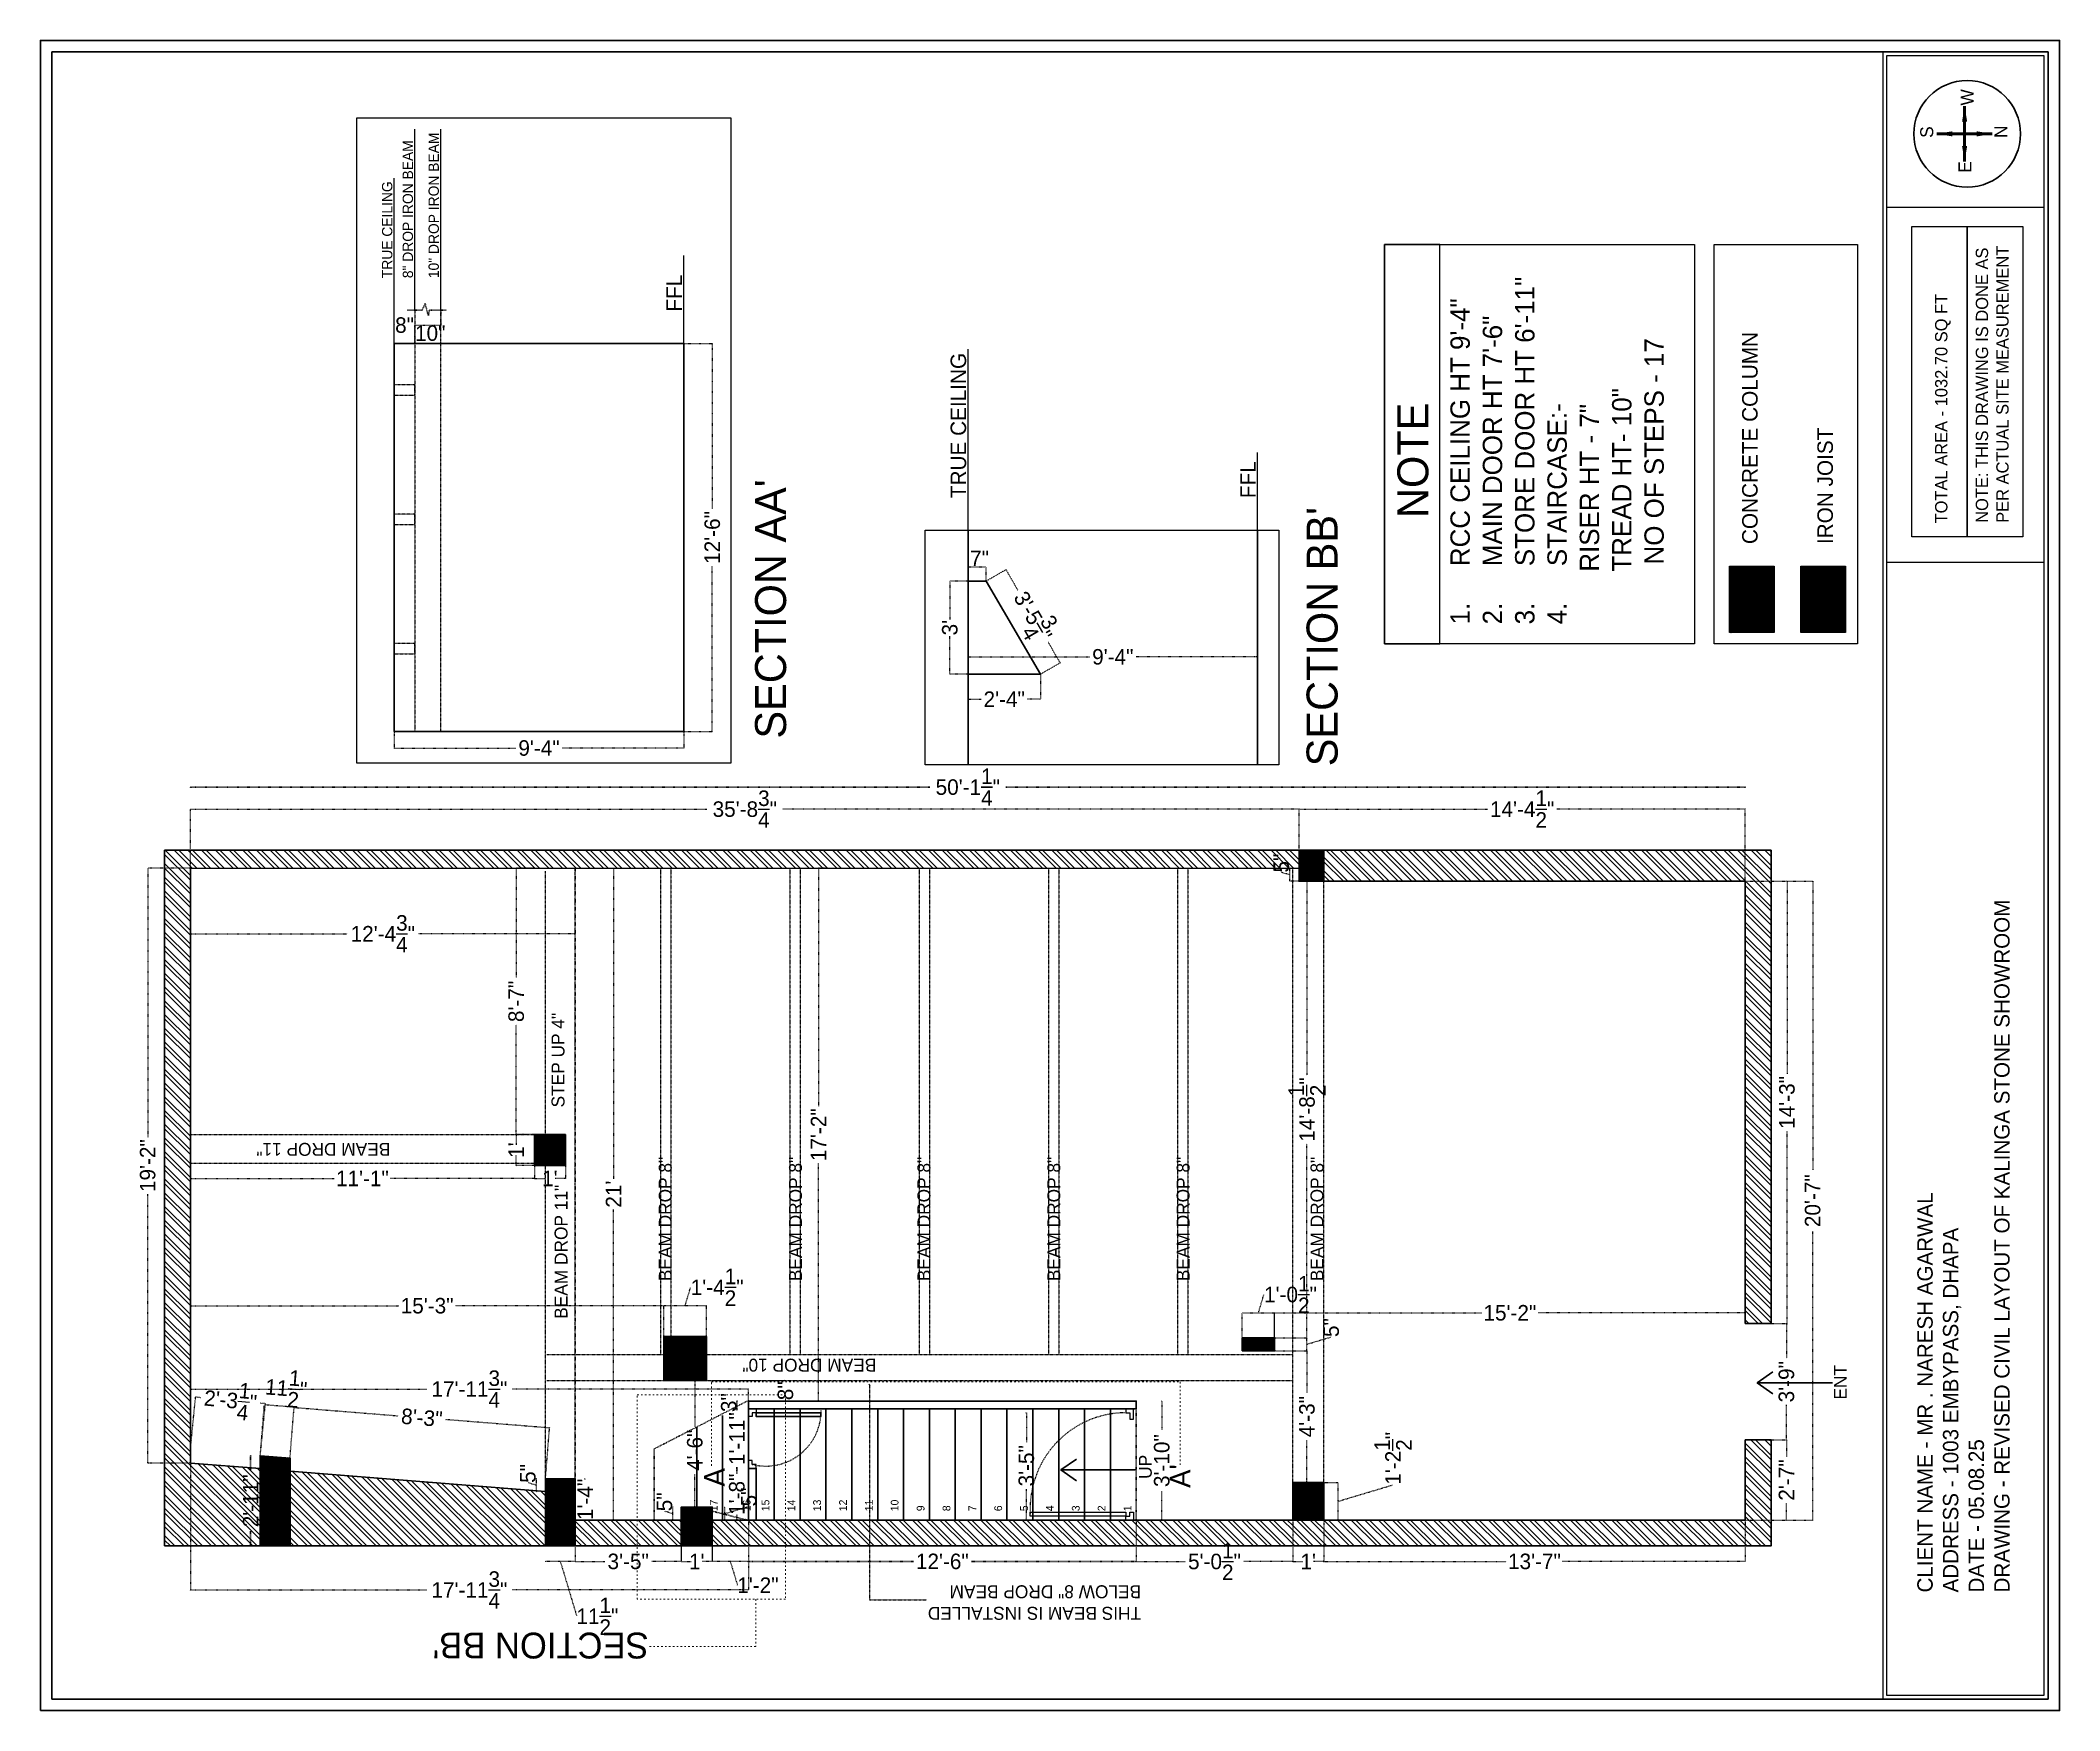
# Model space of a CAD drawing. Header units: inches. Extents: x -109431 to 29005, y -34715 to -1756.
# Drawn here: x -58086 to -57305, y -12871 to -12225 of the extents above; entities that cross this region are included whole.
import ezdxf

# ---------------------------------------------------------------- set-up
doc = ezdxf.new("R2010")
doc.units = ezdxf.units.IN
doc.header["$LTSCALE"] = 0.05
doc.header["$MEASUREMENT"] = 0
doc.header["$PDMODE"] = 3
doc.header["$PDSIZE"] = -4
doc.linetypes.add('ACAD_ISO03W100', pattern=[30, 12, -18])
doc.linetypes.add('DASHED2', pattern=[0.375, 0.25, -0.125])
doc.layers.get('Defpoints').update_dxf_attribs({"linetype": 'DASHED2'})
for name, color, linetype in [('beam', 80, 'DASHED2'), ('Column', 6, 'Continuous'), ('Dim', 4, 'Continuous'), ('Door', 3, 'Continuous'), ('text', 4, 'Continuous')]:
    doc.layers.add(name, color=color, linetype=linetype)
doc.layers.add('hatch', color=7, linetype='Continuous', lineweight=25)
doc.layers.add('WALL', color=7, linetype='Continuous', lineweight=35)
doc.styles.get("Standard").update_dxf_attribs({"font": 'stylu.ttf', "height": 6})
doc.dimstyles.get("Standard").update_dxf_attribs({"dimtxt": 0.75, "dimasz": 0.18, "dimexe": 0.18, "dimexo": 0.0625, "dimgap": 0.09, "dimtad": 0, "dimtih": 1, "dimtoh": 1, "dimdec": 3, "dimzin": 0, "dimdsep": 46, "dimlunit": 4, "dimtxsty": 'Standard', "dimcen": 0.09, "dimadec": 0, "dimazin": 0, "dimtfac": 1, "dimtdec": 3, "dimtofl": 0, "dimtmove": 0, "dimatfit": 3, "dimfxl": 1, "dimtolj": 1, "dimtzin": 0, "dimarcsym": 0})
doc.dimstyles.new('STANDARD$0', dxfattribs={"dimscale": 0, "dimtxt": 4, "dimasz": 0.5, "dimexe": 0, "dimexo": 0, "dimgap": 0, "dimtad": 0, "dimzin": 0, "dimdsep": 46, "dimlunit": 4, "dimtxsty": 'Standard', "dimblk": 'ARCHTICK', "dimcen": 0.09375, "dimclrd": 256, "dimclre": 8, "dimclrt": 7, "dimadec": 0, "dimazin": 0, "dimtfac": 1, "dimtofl": 0, "dimtmove": 1, "dimatfit": 3, "dimldrblk": 'OBLIQUE', "dimfxl": 0.1875, "dimtolj": 1, "dimtzin": 0, "dimlwd": -1, "dimlwe": -1, "dimarcsym": 0})
pattern_1 = [(135, (-61807.3236, -97070.7595), (-2.65165043, -2.65165043), []), (135, (-61807.3236, -97068.9917), (-2.65165043, -2.65165043), [])]
pattern_2 = [(135, (-61807.32359, -97070.75951), (-0.08838834765, -0.08838834765), [])]

msp = doc.modelspace()

# ---------------------------------------------------------------- texts
at = {"layer": 'beam', "ltscale": 0.25, "char_height": 5, "attachment_point": 1}
for s, width, insert, rotation in [('BEAM DROP 11"', 140.0181711, (-57950.79427, -12656.61003), 180), ('BEAM DROP 8"', 140.0181711, (-57846.9518, -12705.077), 90), ('BEAM DROP 8"', 140.0181711, (-57796.57091, -12705.077), 90), ('BEAM DROP 8"', 140.0181711, (-57746.91018, -12705.077), 90), ('BEAM DROP 8"', 140.0181711, (-57696.64566, -12705.077), 90), ('BEAM DROP 8"', 140.0181711, (-57646.65894, -12705.077), 90), ('BEAM DROP 8"', 140.0181711, (-57594.87598, -12705.077), 90), ('BEAM DROP 11"', 140.0181711, (-57887.24289, -12719.62414), 90), ('BEAM DROP 10"', 140.0181711, (-57762.8245, -12740.04363), 180), ('THIS BEAM IS INSTALLED BELOW 8" DROP BEAM', 93.8713222, (-57660.3952, -12836.00543), 180)]:
    msp.add_mtext_dynamic_manual_height_columns(s, width=width, gutter_width=1, heights=[0], dxfattribs=dict(at, insert=insert, rotation=rotation))
at = {"layer": 'Dim', "ltscale": 0.25, "attachment_point": 1, "rotation": 90}
for s, insert, char_height in [('ENT ', (-57392.45342, -12750.86552), 5), ('UP ', (-57661.27303, -12781.51417), 5), ('17 ', (-57827.17303, -12794.01417), 3), ('16', (-57814.46172, -12794.01417), 3), ('15', (-57807.17303, -12794.01417), 3), ('14 ', (-57797.17303, -12794.01417), 3), ('13 ', (-57787.22905, -12794.01417), 3), ('12 ', (-57777.17303, -12794.01417), 3), ('11 ', (-57767.17303, -12794.01417), 3), ('10 ', (-57757.22905, -12794.01417), 3), ('9 ', (-57747.17303, -12794.01417), 3), ('8 ', (-57737.17303, -12794.01417), 3), ('7 ', (-57727.17303, -12794.01417), 3), ('6 ', (-57717.17303, -12794.01417), 3), ('5 ', (-57707.17303, -12794.01417), 3), ('4 ', (-57697.22905, -12794.01417), 3), ('3 ', (-57687.17303, -12794.01417), 3), ('2 ', (-57677.17303, -12794.01417), 3), ('1 ', (-57667.17303, -12794.01417), 3)]:
    msp.add_mtext_dynamic_manual_height_columns(s, width=44, gutter_width=1, heights=[0], dxfattribs=dict(at, insert=insert, char_height=char_height))
at = {"layer": 'text', "color": 1, "ltscale": 0.25, "attachment_point": 1, "rotation": 90}
for s, width, gutter_width, insert, char_height in [('W', 140.0181711, 1, (-57343.44262, -12250.50938), 5), ('S', 140.0181711, 1, (-57359.04716, -12263.00616), 5), ('N', 140.0181711, 1, (-57330.3906, -12263.02993), 5), ('8" DROP IRON BEAM', 109.4409505, 1.5, (-57945.99262, -12317.25532), 4), ('10" DROP IRON BEAM', 109.4409505, 1.5, (-57935.99262, -12317.25532), 4), ('E', 140.0181711, 1, (-57344.28365, -12276.50938), 5), ('TRUE CEILING', 109.4409505, 1.5, (-57953.99262, -12317.25532), 4), ('NOTE: THIS DRAWING IS DONE AS PER ACTUAL SITE MEASUREMENT', 113.4043612, 0.59491, (-57337.57607, -12411.86216), 4.7592441), ('FFL', 109.4409505, 1.5, (-57843.99262, -12330.18159), 6), ('TOTAL AREA - 1032.70 SQ FT', 189.5522671, 0.59491, (-57353.31429, -12412.08475), 4.7592441), ('CONCRETE COLUMN', 109.4409505, 1.5, (-57427.95011, -12420.07119), 6), ('TRUE CEILING', 109.4409505, 1.5, (-57734.07705, -12402.31208), 6), ('NOTE', 153.5561333, 1, (-57561.29492, -12409.98664), 12), ('IRON JOIST', 109.4409505, 1.5, (-57398.83723, -12420.07119), 6), ('FFL', 109.4409505, 1.5, (-57622.07705, -12402.31208), 6)]:
    msp.add_mtext_dynamic_manual_height_columns(s, width=width, gutter_width=gutter_width, heights=[0], dxfattribs=dict(at, insert=insert, char_height=char_height))
at = {"layer": 'text', "ltscale": 0.25, "attachment_point": 1, "rotation": 90}
for s, width, gutter_width, insert, char_height in [('\\pi-22.5,l30,t30;1.^IRCC CEILING HT 9\'-4"\\P2.^IMAIN DOOR HT 7\'-6"\\P3.^ISTORE DOOR HT 6\'-11"\\P4.^ISTAIRCASE:-\\P\\pi0,l0,tz;          RISER HT - 7" \\P          TREAD HT- 10"\\P           NO OF STEPS - 17', 209.9298331, 1.5, (-57540.75929, -12458.61154), 7.5), ('CLIENT NAME - MR . NARESH AGARWAL\\PADDRESS - 1003 EMBYPASS, DHAPA\\PDATE - 05.08.25\\PDRAWING - REVISED CIVIL LAYOUT OF KALINGA STONE SHOWROOM', 320.5657528, 0.59491, (-57360.19239, -12825.44291), 5.9490552), ('STEP UP 4"', 44, 1, (-57888.41085, -12637.90287), 5)]:
    msp.add_mtext_dynamic_manual_height_columns(s, width=width, gutter_width=gutter_width, heights=[0], dxfattribs=dict(at, insert=insert, char_height=char_height))
at = {"layer": 'text', "color": 3, "ltscale": 0.25, "attachment_point": 1}
for s, insert, char_height, rotation in [("SECTION AA'", (-57809.70013, -12495.28994), 12, 90), ("SECTION BB'", (-57596.40374, -12505.99784), 12, 90), ("A'", (-57649.30227, -12785.03386), 8, 90), ('A', (-57829.40306, -12784.48054), 8, 90), ("SECTION BB'", (-57850.86043, -12850.96872), 10, 180)]:
    msp.add_mtext_dynamic_manual_height_columns(s, width=153.5561333, gutter_width=1, heights=[0], dxfattribs=dict(at, insert=insert, char_height=char_height, rotation=rotation))

# ---------------------------------------------------------------- blocks, each defined once
blk = doc.blocks.new('_ArchTick')
at = {"color": 0, "const_width": 0.15}
blk.add_lwpolyline([(-0.5, -0.5), (0.5, 0.5)], dxfattribs=at)
blk = doc.blocks.new('*D222')
at = {"layer": 'Defpoints', "color": 0, "ltscale": 0.25, "transparency": 16777216}
for p in [(-58028.07, -12545.4), (-58044.6, -12775.4), (-58028.07, -12775.4)]:
    blk.add_point(p, dxfattribs=at)
at = {"layer": 'Dim', "color": 8, "linetype": 'ACAD_ISO03W100', "ltscale": 0.25, "transparency": 16777216}
for p, q in [((-58028.07, -12545.4), (-58044.6, -12545.4)), ((-58028.07, -12775.4), (-58044.6, -12775.4))]:
    blk.add_line(p, q, dxfattribs=at)
at = {"layer": 'Dim', "linetype": 'ACAD_ISO03W100', "ltscale": 0.25, "transparency": 16777216}
for p, q in [((-58044.6, -12545.4), (-58044.6, -12649.5)), ((-58044.6, -12775.4), (-58044.6, -12671.29))]:
    blk.add_line(p, q, dxfattribs=at)
at = {"layer": 'Dim', "ltscale": 0.25, "transparency": 16777216, "xscale": 0.5, "yscale": 0.5, "zscale": 0.5}
for p, rotation in [((-58044.6, -12545.4), 90), ((-58044.6, -12775.4), 270)]:
    blk.add_blockref('_ArchTick', p, dxfattribs=dict(at, rotation=rotation))
at = {"layer": 'Dim', "color": 7, "ltscale": 0.25, "transparency": 16777216, "insert": (-58044.6, -12660.4), "char_height": 6, "attachment_point": 5, "rotation": 90}
blk.add_mtext('\\A1;19\'-2"', dxfattribs=at)
blk = doc.blocks.new('_OBLIQUE')
at = {"color": 0, "linetype": 'ByBlock'}
blk.add_line((-0.5, -0.5), (0.5, 0.5), dxfattribs=at)
blk = doc.blocks.new('*D223')
at = {"layer": 'Defpoints', "color": 0, "ltscale": 0.25, "transparency": 16777216}
for p in [(-57599.27, -12522.55), (-58028.07, -12545.4), (-57599.27, -12545.46)]:
    blk.add_point(p, dxfattribs=at)
at = {"layer": 'Dim', "color": 8, "linetype": 'ACAD_ISO03W100', "ltscale": 0.25, "transparency": 16777216}
for p, q in [((-58028.07, -12545.4), (-58028.07, -12522.55)), ((-57599.27, -12545.46), (-57599.27, -12522.55))]:
    blk.add_line(p, q, dxfattribs=at)
at = {"layer": 'Dim', "linetype": 'ACAD_ISO03W100', "ltscale": 0.25, "transparency": 16777216}
for p, q in [((-58028.07, -12522.55), (-57828.36, -12522.55)), ((-57599.27, -12522.55), (-57798.97, -12522.55))]:
    blk.add_line(p, q, dxfattribs=at)
at = {"layer": 'Dim', "ltscale": 0.25, "transparency": 16777216, "xscale": 0.5, "yscale": 0.5, "zscale": 0.5, "rotation": 180}
blk.add_blockref('_ArchTick', (-58028.07, -12522.55), dxfattribs=at)
at = {"layer": 'Dim', "ltscale": 0.25, "transparency": 16777216, "xscale": 0.5, "yscale": 0.5, "zscale": 0.5}
blk.add_blockref('_ArchTick', (-57599.27, -12522.55), dxfattribs=at)
at = {"layer": 'Dim', "color": 7, "ltscale": 0.25, "transparency": 16777216, "insert": (-57813.67, -12522.55), "char_height": 6, "attachment_point": 5}
blk.add_mtext('\\A1;35\'-8{\\H1x;\\S3/4;}"', dxfattribs=at)
blk = doc.blocks.new('*D224')
at = {"layer": 'Defpoints', "color": 0, "ltscale": 0.25, "transparency": 16777216}
for p in [(-57426.77, -12522.55), (-57599.27, -12545.46), (-57426.77, -12550.46)]:
    blk.add_point(p, dxfattribs=at)
at = {"layer": 'Dim', "color": 8, "linetype": 'ACAD_ISO03W100', "ltscale": 0.25, "transparency": 16777216}
for p, q in [((-57599.27, -12545.46), (-57599.27, -12522.55)), ((-57426.77, -12550.46), (-57426.77, -12522.55))]:
    blk.add_line(p, q, dxfattribs=at)
at = {"layer": 'Dim', "linetype": 'ACAD_ISO03W100', "ltscale": 0.25, "transparency": 16777216}
for p, q in [((-57599.27, -12522.55), (-57526.26, -12522.55)), ((-57426.77, -12522.55), (-57499.78, -12522.55))]:
    blk.add_line(p, q, dxfattribs=at)
at = {"layer": 'Dim', "ltscale": 0.25, "transparency": 16777216, "xscale": 0.5, "yscale": 0.5, "zscale": 0.5, "rotation": 180}
blk.add_blockref('_ArchTick', (-57599.27, -12522.55), dxfattribs=at)
at = {"layer": 'Dim', "ltscale": 0.25, "transparency": 16777216, "xscale": 0.5, "yscale": 0.5, "zscale": 0.5}
blk.add_blockref('_ArchTick', (-57426.77, -12522.55), dxfattribs=at)
at = {"layer": 'Dim', "color": 7, "ltscale": 0.25, "transparency": 16777216, "insert": (-57513.02, -12522.55), "char_height": 6, "attachment_point": 5}
blk.add_mtext('\\A1;14\'-4{\\H1x;\\S1/2;}"', dxfattribs=at)
blk = doc.blocks.new('*D225')
at = {"layer": 'Defpoints', "color": 0, "ltscale": 0.25, "transparency": 16777216}
for p in [(-57426.77, -12550.46), (-57426.77, -12721.46), (-57410.59, -12721.46)]:
    blk.add_point(p, dxfattribs=at)
at = {"layer": 'Dim', "color": 8, "linetype": 'ACAD_ISO03W100', "ltscale": 0.25, "transparency": 16777216}
for p, q in [((-57426.77, -12550.46), (-57410.59, -12550.46)), ((-57426.77, -12721.46), (-57410.59, -12721.46))]:
    blk.add_line(p, q, dxfattribs=at)
at = {"layer": 'Dim', "linetype": 'ACAD_ISO03W100', "ltscale": 0.25, "transparency": 16777216}
for p, q in [((-57410.59, -12550.46), (-57410.59, -12625.07)), ((-57410.59, -12721.46), (-57410.59, -12646.85))]:
    blk.add_line(p, q, dxfattribs=at)
at = {"layer": 'Dim', "ltscale": 0.25, "transparency": 16777216, "xscale": 0.5, "yscale": 0.5, "zscale": 0.5}
for p, rotation in [((-57410.59, -12550.46), 90), ((-57410.59, -12721.46), 270)]:
    blk.add_blockref('_ArchTick', p, dxfattribs=dict(at, rotation=rotation))
at = {"layer": 'Dim', "color": 7, "ltscale": 0.25, "transparency": 16777216, "insert": (-57410.59, -12635.96), "char_height": 6, "attachment_point": 5, "rotation": 90}
blk.add_mtext('\\A1;14\'-3"', dxfattribs=at)
blk = doc.blocks.new('*D243')
at = {"layer": 'Defpoints', "color": 0, "ltscale": 0.25, "transparency": 16777216}
for p in [(-57426.77, -12721.46), (-57426.77, -12766.46), (-57410.8, -12766.46)]:
    blk.add_point(p, dxfattribs=at)
at = {"layer": 'Dim', "color": 8, "linetype": 'ACAD_ISO03W100', "ltscale": 0.25, "transparency": 16777216}
for p, q in [((-57426.77, -12721.46), (-57410.8, -12721.46)), ((-57426.77, -12766.46), (-57410.8, -12766.46))]:
    blk.add_line(p, q, dxfattribs=at)
at = {"layer": 'Dim', "linetype": 'ACAD_ISO03W100', "ltscale": 0.25, "transparency": 16777216}
for p, q in [((-57410.8, -12721.46), (-57410.8, -12734.98)), ((-57410.8, -12766.46), (-57410.8, -12752.94))]:
    blk.add_line(p, q, dxfattribs=at)
at = {"layer": 'Dim', "ltscale": 0.25, "transparency": 16777216, "xscale": 0.5, "yscale": 0.5, "zscale": 0.5}
for p, rotation in [((-57410.8, -12721.46), 90), ((-57410.8, -12766.46), 270)]:
    blk.add_blockref('_ArchTick', p, dxfattribs=dict(at, rotation=rotation))
at = {"layer": 'Dim', "color": 7, "ltscale": 0.25, "transparency": 16777216, "insert": (-57410.8, -12743.96), "char_height": 6, "attachment_point": 5, "rotation": 90}
blk.add_mtext('\\A1;3\'-9"', dxfattribs=at)
blk = doc.blocks.new('*D244')
at = {"layer": 'Defpoints', "color": 0, "ltscale": 0.25, "transparency": 16777216}
for p in [(-57426.77, -12766.46), (-57426.77, -12797.46), (-57410.8, -12797.46)]:
    blk.add_point(p, dxfattribs=at)
at = {"layer": 'Dim', "color": 8, "linetype": 'ACAD_ISO03W100', "ltscale": 0.25, "transparency": 16777216}
for p, q in [((-57426.77, -12766.46), (-57410.8, -12766.46)), ((-57426.77, -12797.46), (-57410.8, -12797.46))]:
    blk.add_line(p, q, dxfattribs=at)
at = {"layer": 'Dim', "linetype": 'ACAD_ISO03W100', "ltscale": 0.25, "transparency": 16777216}
for p, q in [((-57410.8, -12766.46), (-57410.8, -12773.16)), ((-57410.8, -12797.46), (-57410.8, -12790.76))]:
    blk.add_line(p, q, dxfattribs=at)
at = {"layer": 'Dim', "ltscale": 0.25, "transparency": 16777216, "xscale": 0.5, "yscale": 0.5, "zscale": 0.5}
for p, rotation in [((-57410.8, -12766.46), 90), ((-57410.8, -12797.46), 270)]:
    blk.add_blockref('_ArchTick', p, dxfattribs=dict(at, rotation=rotation))
at = {"layer": 'Dim', "color": 7, "ltscale": 0.25, "transparency": 16777216, "insert": (-57410.8, -12781.96), "char_height": 6, "attachment_point": 5, "rotation": 90}
blk.add_mtext('\\A1;2\'-7"', dxfattribs=at)
blk = doc.blocks.new('*D245')
at = {"layer": 'Defpoints', "color": 0, "ltscale": 0.25, "transparency": 16777216}
for p in [(-57589.77, -12794.96), (-57426.77, -12797.46), (-57589.77, -12813.47)]:
    blk.add_point(p, dxfattribs=at)
at = {"layer": 'Dim', "color": 8, "linetype": 'ACAD_ISO03W100', "ltscale": 0.25, "transparency": 16777216}
for p, q in [((-57589.77, -12794.96), (-57589.77, -12813.47)), ((-57426.77, -12797.46), (-57426.77, -12813.47))]:
    blk.add_line(p, q, dxfattribs=at)
at = {"layer": 'Dim', "linetype": 'ACAD_ISO03W100', "ltscale": 0.25, "transparency": 16777216}
for p, q in [((-57589.77, -12813.47), (-57519.16, -12813.47)), ((-57426.77, -12813.47), (-57497.38, -12813.47))]:
    blk.add_line(p, q, dxfattribs=at)
at = {"layer": 'Dim', "ltscale": 0.25, "transparency": 16777216, "xscale": 0.5, "yscale": 0.5, "zscale": 0.5, "rotation": 180}
blk.add_blockref('_ArchTick', (-57589.77, -12813.47), dxfattribs=at)
at = {"layer": 'Dim', "ltscale": 0.25, "transparency": 16777216, "xscale": 0.5, "yscale": 0.5, "zscale": 0.5}
blk.add_blockref('_ArchTick', (-57426.77, -12813.47), dxfattribs=at)
at = {"layer": 'Dim', "color": 7, "ltscale": 0.25, "transparency": 16777216, "insert": (-57508.27, -12813.47), "char_height": 6, "attachment_point": 5}
blk.add_mtext('\\A1;13\'-7"', dxfattribs=at)
blk = doc.blocks.new('*D246')
at = {"layer": 'Defpoints', "color": 0, "ltscale": 0.25, "transparency": 16777216}
for p in [(-57662.27, -12797.46), (-57601.77, -12797.46), (-57662.27, -12813.47)]:
    blk.add_point(p, dxfattribs=at)
at = {"layer": 'Dim', "color": 8, "linetype": 'ACAD_ISO03W100', "ltscale": 0.25, "transparency": 16777216}
for p, q in [((-57662.27, -12797.46), (-57662.27, -12813.47)), ((-57601.77, -12797.46), (-57601.77, -12813.47))]:
    blk.add_line(p, q, dxfattribs=at)
at = {"layer": 'Dim', "linetype": 'ACAD_ISO03W100', "ltscale": 0.25, "transparency": 16777216}
for p, q in [((-57662.27, -12813.47), (-57643.23, -12813.47)), ((-57601.77, -12813.47), (-57620.81, -12813.47))]:
    blk.add_line(p, q, dxfattribs=at)
at = {"layer": 'Dim', "ltscale": 0.25, "transparency": 16777216, "xscale": 0.5, "yscale": 0.5, "zscale": 0.5, "rotation": 180}
blk.add_blockref('_ArchTick', (-57662.27, -12813.47), dxfattribs=at)
at = {"layer": 'Dim', "ltscale": 0.25, "transparency": 16777216, "xscale": 0.5, "yscale": 0.5, "zscale": 0.5}
blk.add_blockref('_ArchTick', (-57601.77, -12813.47), dxfattribs=at)
at = {"layer": 'Dim', "color": 7, "ltscale": 0.25, "transparency": 16777216, "insert": (-57632.02, -12813.47), "char_height": 6, "attachment_point": 5}
blk.add_mtext('\\A1;5\'-0{\\H1x;\\S1/2;}"', dxfattribs=at)
blk = doc.blocks.new('*D247')
at = {"layer": 'Defpoints', "color": 0, "ltscale": 0.25, "transparency": 16777216}
for p in [(-57589.77, -12782.96), (-57584.24, -12782.96), (-57589.77, -12797.46)]:
    blk.add_point(p, dxfattribs=at)
at = {"layer": 'Dim', "color": 8, "linetype": 'ACAD_ISO03W100', "ltscale": 0.25, "transparency": 16777216}
for p, q in [((-57589.77, -12782.96), (-57584.24, -12782.96)), ((-57589.77, -12797.46), (-57584.24, -12797.46))]:
    blk.add_line(p, q, dxfattribs=at)
at = {"layer": 'Dim', "linetype": 'ACAD_ISO03W100', "ltscale": 0.25, "transparency": 16777216}
for p, q in [((-57584.24, -12797.46), (-57584.24, -12782.96)), ((-57584.24, -12790.21), (-57562.98, -12783.83))]:
    blk.add_line(p, q, dxfattribs=at)
at = {"layer": 'Dim', "ltscale": 0.25, "transparency": 16777216, "xscale": 0.5, "yscale": 0.5, "zscale": 0.5}
for p, rotation in [((-57584.24, -12782.96), 90), ((-57584.24, -12797.46), 270)]:
    blk.add_blockref('_ArchTick', p, dxfattribs=dict(at, rotation=rotation))
at = {"layer": 'Dim', "color": 7, "ltscale": 0.25, "transparency": 16777216, "insert": (-57562.98, -12773.57), "char_height": 6, "attachment_point": 5, "rotation": 90}
blk.add_mtext('\\A1;1\'-2{\\H1x;\\S1/2;}"', dxfattribs=at)
blk = doc.blocks.new('*D248')
at = {"layer": 'Defpoints', "color": 0, "ltscale": 0.25, "transparency": 16777216}
for p in [(-57608.77, -12731.96), (-57596.24, -12731.96), (-57589.77, -12782.96)]:
    blk.add_point(p, dxfattribs=at)
at = {"layer": 'Dim', "color": 8, "linetype": 'ACAD_ISO03W100', "ltscale": 0.25, "transparency": 16777216}
for p, q in [((-57608.77, -12731.96), (-57596.24, -12731.96)), ((-57589.77, -12782.96), (-57596.24, -12782.96))]:
    blk.add_line(p, q, dxfattribs=at)
at = {"layer": 'Dim', "linetype": 'ACAD_ISO03W100', "ltscale": 0.25, "transparency": 16777216}
for p, q in [((-57596.24, -12731.96), (-57596.24, -12748.37)), ((-57596.24, -12782.96), (-57596.24, -12766.54))]:
    blk.add_line(p, q, dxfattribs=at)
at = {"layer": 'Dim', "ltscale": 0.25, "transparency": 16777216, "xscale": 0.5, "yscale": 0.5, "zscale": 0.5}
for p, rotation in [((-57596.24, -12731.96), 90), ((-57596.24, -12782.96), 270)]:
    blk.add_blockref('_ArchTick', p, dxfattribs=dict(at, rotation=rotation))
at = {"layer": 'Dim', "color": 7, "ltscale": 0.25, "transparency": 16777216, "insert": (-57596.24, -12757.46), "char_height": 6, "attachment_point": 5, "rotation": 90}
blk.add_mtext('\\A1;4\'-3"', dxfattribs=at)
blk = doc.blocks.new('*D249')
at = {"layer": 'Defpoints', "color": 0, "ltscale": 0.25, "transparency": 16777216}
for p in [(-57608.77, -12726.96), (-57596.24, -12726.96), (-57608.77, -12731.96)]:
    blk.add_point(p, dxfattribs=at)
at = {"layer": 'Dim', "color": 8, "linetype": 'ACAD_ISO03W100', "ltscale": 0.25, "transparency": 16777216}
for p, q in [((-57608.77, -12726.96), (-57596.24, -12726.96)), ((-57608.77, -12731.96), (-57596.24, -12731.96))]:
    blk.add_line(p, q, dxfattribs=at)
at = {"layer": 'Dim', "linetype": 'ACAD_ISO03W100', "ltscale": 0.25, "transparency": 16777216}
for p, q in [((-57596.24, -12729.46), (-57586.85, -12726.64)), ((-57596.24, -12731.96), (-57596.24, -12726.96))]:
    blk.add_line(p, q, dxfattribs=at)
at = {"layer": 'Dim', "ltscale": 0.25, "transparency": 16777216, "xscale": 0.5, "yscale": 0.5, "zscale": 0.5}
for p, rotation in [((-57596.24, -12726.96), 90), ((-57596.24, -12731.96), 270)]:
    blk.add_blockref('_ArchTick', p, dxfattribs=dict(at, rotation=rotation))
at = {"layer": 'Dim', "color": 7, "ltscale": 0.25, "transparency": 16777216, "insert": (-57586.85, -12723.03), "char_height": 6, "attachment_point": 5, "rotation": 90}
blk.add_mtext('\\A1;5"', dxfattribs=at)
blk = doc.blocks.new('*D250')
at = {"layer": 'Defpoints', "color": 0, "ltscale": 0.25, "transparency": 16777216}
for p in [(-57608.77, -12717.34), (-57621.27, -12726.96), (-57608.77, -12726.96)]:
    blk.add_point(p, dxfattribs=at)
at = {"layer": 'Dim', "linetype": 'ACAD_ISO03W100', "ltscale": 0.25, "transparency": 16777216}
for p, q in [((-57615.02, -12717.34), (-57612.89, -12710.23)), ((-57621.27, -12717.34), (-57608.77, -12717.34))]:
    blk.add_line(p, q, dxfattribs=at)
at = {"layer": 'Dim', "color": 8, "linetype": 'ACAD_ISO03W100', "ltscale": 0.25, "transparency": 16777216}
for p, q in [((-57621.27, -12726.96), (-57621.27, -12717.34)), ((-57608.77, -12726.96), (-57608.77, -12717.34))]:
    blk.add_line(p, q, dxfattribs=at)
at = {"layer": 'Dim', "ltscale": 0.25, "transparency": 16777216, "xscale": 0.5, "yscale": 0.5, "zscale": 0.5, "rotation": 180}
blk.add_blockref('_ArchTick', (-57621.27, -12717.34), dxfattribs=at)
at = {"layer": 'Dim', "ltscale": 0.25, "transparency": 16777216, "xscale": 0.5, "yscale": 0.5, "zscale": 0.5}
blk.add_blockref('_ArchTick', (-57608.77, -12717.34), dxfattribs=at)
at = {"layer": 'Dim', "color": 7, "ltscale": 0.25, "transparency": 16777216, "insert": (-57602.62, -12710.23), "char_height": 6, "attachment_point": 5}
blk.add_mtext('\\A1;1\'-0{\\H1x;\\S1/2;}"', dxfattribs=at)
blk = doc.blocks.new('*D251')
at = {"layer": 'Defpoints', "color": 0, "ltscale": 0.25, "transparency": 16777216}
for p in [(-57601.77, -12797.46), (-57589.77, -12794.96), (-57601.77, -12813.47)]:
    blk.add_point(p, dxfattribs=at)
at = {"layer": 'Dim', "color": 8, "linetype": 'ACAD_ISO03W100', "ltscale": 0.25, "transparency": 16777216}
for p, q in [((-57601.77, -12797.46), (-57601.77, -12813.47)), ((-57589.77, -12794.96), (-57589.77, -12813.47))]:
    blk.add_line(p, q, dxfattribs=at)
at = {"layer": 'Dim', "linetype": 'ACAD_ISO03W100', "ltscale": 0.25, "transparency": 16777216}
for p, q in [((-57601.77, -12813.47), (-57597.85, -12813.47)), ((-57589.77, -12813.47), (-57593.69, -12813.47))]:
    blk.add_line(p, q, dxfattribs=at)
at = {"layer": 'Dim', "ltscale": 0.25, "transparency": 16777216, "xscale": 0.5, "yscale": 0.5, "zscale": 0.5, "rotation": 180}
blk.add_blockref('_ArchTick', (-57601.77, -12813.47), dxfattribs=at)
at = {"layer": 'Dim', "ltscale": 0.25, "transparency": 16777216, "xscale": 0.5, "yscale": 0.5, "zscale": 0.5}
blk.add_blockref('_ArchTick', (-57589.77, -12813.47), dxfattribs=at)
at = {"layer": 'Dim', "color": 7, "ltscale": 0.25, "transparency": 16777216, "insert": (-57595.77, -12813.47), "char_height": 6, "attachment_point": 5}
blk.add_mtext("\\A1;1'", dxfattribs=at)
blk = doc.blocks.new('*D252')
at = {"layer": 'Defpoints', "color": 0, "ltscale": 0.25, "transparency": 16777216}
for p in [(-57826.27, -12797.46), (-57812.27, -12797.46), (-57826.27, -12813.47)]:
    blk.add_point(p, dxfattribs=at)
at = {"layer": 'Dim', "color": 8, "linetype": 'ACAD_ISO03W100', "ltscale": 0.25, "transparency": 16777216}
for p, q in [((-57826.27, -12797.46), (-57826.27, -12813.47)), ((-57812.27, -12797.46), (-57812.27, -12813.47))]:
    blk.add_line(p, q, dxfattribs=at)
at = {"layer": 'Dim', "linetype": 'ACAD_ISO03W100', "ltscale": 0.25, "transparency": 16777216}
for p, q in [((-57812.27, -12813.47), (-57826.27, -12813.47)), ((-57819.27, -12813.47), (-57816.52, -12822.64))]:
    blk.add_line(p, q, dxfattribs=at)
at = {"layer": 'Dim', "ltscale": 0.25, "transparency": 16777216, "xscale": 0.5, "yscale": 0.5, "zscale": 0.5, "rotation": 180}
blk.add_blockref('_ArchTick', (-57826.27, -12813.47), dxfattribs=at)
at = {"layer": 'Dim', "ltscale": 0.25, "transparency": 16777216, "xscale": 0.5, "yscale": 0.5, "zscale": 0.5}
blk.add_blockref('_ArchTick', (-57812.27, -12813.47), dxfattribs=at)
at = {"layer": 'Dim', "color": 7, "ltscale": 0.25, "transparency": 16777216, "insert": (-57808.6, -12822.64), "char_height": 6, "attachment_point": 5}
blk.add_mtext('\\A1;1\'-2"', dxfattribs=at)
blk = doc.blocks.new('*D253')
at = {"layer": 'Defpoints', "color": 0, "ltscale": 0.25, "transparency": 16777216}
for p in [(-57826.27, -12792.46), (-57826.27, -12797.46), (-57821.47, -12797.46)]:
    blk.add_point(p, dxfattribs=at)
at = {"layer": 'Dim', "color": 8, "linetype": 'ACAD_ISO03W100', "ltscale": 0.25, "transparency": 16777216}
for p, q in [((-57821.65, -12792.46), (-57821.47, -12792.46)), ((-57821.65, -12797.46), (-57821.47, -12797.46))]:
    blk.add_line(p, q, dxfattribs=at)
at = {"layer": 'Dim', "linetype": 'ACAD_ISO03W100', "ltscale": 0.25, "transparency": 16777216}
for p, q in [((-57821.47, -12794.96), (-57812.08, -12792.14)), ((-57821.47, -12792.46), (-57821.47, -12797.46))]:
    blk.add_line(p, q, dxfattribs=at)
at = {"layer": 'Dim', "ltscale": 0.25, "transparency": 16777216, "xscale": 0.5, "yscale": 0.5, "zscale": 0.5}
for p, rotation in [((-57821.47, -12792.46), 90), ((-57821.47, -12797.46), 270)]:
    blk.add_blockref('_ArchTick', p, dxfattribs=dict(at, rotation=rotation))
at = {"layer": 'Dim', "color": 7, "ltscale": 0.25, "transparency": 16777216, "insert": (-57812.08, -12788.53), "char_height": 6, "attachment_point": 5, "rotation": 90}
blk.add_mtext('\\A1;5"', dxfattribs=at)
blk = doc.blocks.new('*D254')
at = {"layer": 'Defpoints', "color": 0, "ltscale": 0.25, "transparency": 16777216}
for p in [(-57838.27, -12792.46), (-57826.27, -12792.46), (-57838.27, -12813.47)]:
    blk.add_point(p, dxfattribs=at)
at = {"layer": 'Dim', "color": 8, "linetype": 'ACAD_ISO03W100', "ltscale": 0.25, "transparency": 16777216}
for p, q in [((-57838.27, -12792.46), (-57838.27, -12813.47)), ((-57826.27, -12792.46), (-57826.27, -12813.47))]:
    blk.add_line(p, q, dxfattribs=at)
at = {"layer": 'Dim', "linetype": 'ACAD_ISO03W100', "ltscale": 0.25, "transparency": 16777216}
for p, q in [((-57838.27, -12813.47), (-57834.35, -12813.47)), ((-57826.27, -12813.47), (-57830.19, -12813.47))]:
    blk.add_line(p, q, dxfattribs=at)
at = {"layer": 'Dim', "ltscale": 0.25, "transparency": 16777216, "xscale": 0.5, "yscale": 0.5, "zscale": 0.5, "rotation": 180}
blk.add_blockref('_ArchTick', (-57838.27, -12813.47), dxfattribs=at)
at = {"layer": 'Dim', "ltscale": 0.25, "transparency": 16777216, "xscale": 0.5, "yscale": 0.5, "zscale": 0.5}
blk.add_blockref('_ArchTick', (-57826.27, -12813.47), dxfattribs=at)
at = {"layer": 'Dim', "color": 7, "ltscale": 0.25, "transparency": 16777216, "insert": (-57832.27, -12813.47), "char_height": 6, "attachment_point": 5}
blk.add_mtext("\\A1;1'", dxfattribs=at)
blk = doc.blocks.new('*D255')
at = {"layer": 'Defpoints', "color": 0, "ltscale": 0.25, "transparency": 16777216}
for p in [(-57841.58, -12797.46), (-57838.27, -12792.46), (-57838.27, -12797.46)]:
    blk.add_point(p, dxfattribs=at)
at = {"layer": 'Dim', "linetype": 'ACAD_ISO03W100', "ltscale": 0.25, "transparency": 16777216}
for p, q in [((-57841.58, -12794.96), (-57844.71, -12794.02)), ((-57841.58, -12792.46), (-57841.58, -12797.46))]:
    blk.add_line(p, q, dxfattribs=at)
at = {"layer": 'Dim', "color": 8, "linetype": 'ACAD_ISO03W100', "ltscale": 0.25, "transparency": 16777216}
for p, q in [((-57841.39, -12792.46), (-57841.58, -12792.46)), ((-57841.39, -12797.46), (-57841.58, -12797.46))]:
    blk.add_line(p, q, dxfattribs=at)
at = {"layer": 'Dim', "ltscale": 0.25, "transparency": 16777216, "xscale": 0.5, "yscale": 0.5, "zscale": 0.5}
for p, rotation in [((-57841.58, -12792.46), 90), ((-57841.58, -12797.46), 270)]:
    blk.add_blockref('_ArchTick', p, dxfattribs=dict(at, rotation=rotation))
at = {"layer": 'Dim', "color": 7, "ltscale": 0.25, "transparency": 16777216, "insert": (-57844.71, -12790.41), "char_height": 6, "attachment_point": 5, "rotation": 90}
blk.add_mtext('\\A1;5"', dxfattribs=at)
blk = doc.blocks.new('*D256')
at = {"layer": 'Defpoints', "color": 0, "ltscale": 0.25, "transparency": 16777216}
for p in [(-57879.27, -12797.46), (-57838.27, -12797.46), (-57879.27, -12813.47)]:
    blk.add_point(p, dxfattribs=at)
at = {"layer": 'Dim', "color": 8, "linetype": 'ACAD_ISO03W100', "ltscale": 0.25, "transparency": 16777216}
for p, q in [((-57879.27, -12797.46), (-57879.27, -12813.47)), ((-57838.27, -12797.46), (-57838.27, -12813.47))]:
    blk.add_line(p, q, dxfattribs=at)
at = {"layer": 'Dim', "linetype": 'ACAD_ISO03W100', "ltscale": 0.25, "transparency": 16777216}
for p, q in [((-57879.27, -12813.47), (-57867.75, -12813.47)), ((-57838.27, -12813.47), (-57849.79, -12813.47))]:
    blk.add_line(p, q, dxfattribs=at)
at = {"layer": 'Dim', "ltscale": 0.25, "transparency": 16777216, "xscale": 0.5, "yscale": 0.5, "zscale": 0.5, "rotation": 180}
blk.add_blockref('_ArchTick', (-57879.27, -12813.47), dxfattribs=at)
at = {"layer": 'Dim', "ltscale": 0.25, "transparency": 16777216, "xscale": 0.5, "yscale": 0.5, "zscale": 0.5}
blk.add_blockref('_ArchTick', (-57838.27, -12813.47), dxfattribs=at)
at = {"layer": 'Dim', "color": 7, "ltscale": 0.25, "transparency": 16777216, "insert": (-57858.77, -12813.47), "char_height": 6, "attachment_point": 5}
blk.add_mtext('\\A1;3\'-5"', dxfattribs=at)
blk = doc.blocks.new('*D257')
at = {"layer": 'Defpoints', "color": 0, "ltscale": 0.25, "transparency": 16777216}
for p in [(-57879.27, -12781.46), (-57879.27, -12797.46), (-57875.42, -12797.46)]:
    blk.add_point(p, dxfattribs=at)
at = {"layer": 'Dim', "color": 8, "linetype": 'ACAD_ISO03W100', "ltscale": 0.25, "transparency": 16777216}
for p, q in [((-57875.61, -12781.46), (-57875.42, -12781.46)), ((-57875.61, -12797.46), (-57875.42, -12797.46))]:
    blk.add_line(p, q, dxfattribs=at)
at = {"layer": 'Dim', "linetype": 'ACAD_ISO03W100', "ltscale": 0.25, "transparency": 16777216}
for p, q in [((-57875.42, -12781.46), (-57875.42, -12781.54)), ((-57875.42, -12797.46), (-57875.42, -12797.37))]:
    blk.add_line(p, q, dxfattribs=at)
at = {"layer": 'Dim', "ltscale": 0.25, "transparency": 16777216, "xscale": 0.5, "yscale": 0.5, "zscale": 0.5}
for p, rotation in [((-57875.42, -12781.46), 90), ((-57875.42, -12797.46), 270)]:
    blk.add_blockref('_ArchTick', p, dxfattribs=dict(at, rotation=rotation))
at = {"layer": 'Dim', "color": 7, "ltscale": 0.25, "transparency": 16777216, "insert": (-57875.42, -12789.46), "char_height": 6, "attachment_point": 5, "rotation": 90}
blk.add_mtext('\\A1;1\'-4"', dxfattribs=at)
blk = doc.blocks.new('*D258')
at = {"layer": 'Defpoints', "color": 0, "ltscale": 0.25, "transparency": 16777216}
for p in [(-57890.77, -12781.46), (-57879.27, -12781.46), (-57890.77, -12813.47)]:
    blk.add_point(p, dxfattribs=at)
at = {"layer": 'Dim', "color": 8, "linetype": 'ACAD_ISO03W100', "ltscale": 0.25, "transparency": 16777216}
for p, q in [((-57890.77, -12813.28), (-57890.77, -12813.47)), ((-57879.27, -12813.28), (-57879.27, -12813.47))]:
    blk.add_line(p, q, dxfattribs=at)
at = {"layer": 'Dim', "linetype": 'ACAD_ISO03W100', "ltscale": 0.25, "transparency": 16777216}
for p, q in [((-57879.27, -12813.47), (-57890.77, -12813.47)), ((-57885.02, -12813.47), (-57878.67, -12834.64))]:
    blk.add_line(p, q, dxfattribs=at)
at = {"layer": 'Dim', "ltscale": 0.25, "transparency": 16777216, "xscale": 0.5, "yscale": 0.5, "zscale": 0.5, "rotation": 180}
blk.add_blockref('_ArchTick', (-57890.77, -12813.47), dxfattribs=at)
at = {"layer": 'Dim', "ltscale": 0.25, "transparency": 16777216, "xscale": 0.5, "yscale": 0.5, "zscale": 0.5}
blk.add_blockref('_ArchTick', (-57879.27, -12813.47), dxfattribs=at)
at = {"layer": 'Dim', "color": 7, "ltscale": 0.25, "transparency": 16777216, "insert": (-57870.68, -12834.64), "char_height": 6, "attachment_point": 5}
blk.add_mtext('\\A1;11{\\H1x;\\S1/2;}"', dxfattribs=at)
blk = doc.blocks.new('*D259')
at = {"layer": 'Defpoints', "color": 0, "ltscale": 0.25, "transparency": 16777216}
for p in [(-57890.77, -12781.46), (-57894.42, -12786.46), (-57890.77, -12786.46)]:
    blk.add_point(p, dxfattribs=at)
at = {"layer": 'Dim', "linetype": 'ACAD_ISO03W100', "ltscale": 0.25, "transparency": 16777216}
for p, q in [((-57894.42, -12783.96), (-57897.55, -12783.02)), ((-57894.42, -12781.46), (-57894.42, -12786.46))]:
    blk.add_line(p, q, dxfattribs=at)
at = {"layer": 'Dim', "color": 8, "linetype": 'ACAD_ISO03W100', "ltscale": 0.25, "transparency": 16777216}
for p, q in [((-57894.23, -12781.46), (-57894.42, -12781.46)), ((-57894.23, -12786.46), (-57894.42, -12786.46))]:
    blk.add_line(p, q, dxfattribs=at)
at = {"layer": 'Dim', "ltscale": 0.25, "transparency": 16777216, "xscale": 0.5, "yscale": 0.5, "zscale": 0.5}
for p, rotation in [((-57894.42, -12781.46), 90), ((-57894.42, -12786.46), 270)]:
    blk.add_blockref('_ArchTick', p, dxfattribs=dict(at, rotation=rotation))
at = {"layer": 'Dim', "color": 7, "ltscale": 0.25, "transparency": 16777216, "insert": (-57897.55, -12779.41), "char_height": 6, "attachment_point": 5, "rotation": 90}
blk.add_mtext('\\A1;5"', dxfattribs=at)
blk = doc.blocks.new('*D260')
at = {"layer": 'Defpoints', "color": 0, "ltscale": 0.25, "transparency": 16777216}
for p in [(-58028.07, -12775.4), (-57812.27, -12797.46), (-58028.07, -12824.47)]:
    blk.add_point(p, dxfattribs=at)
at = {"layer": 'Dim', "color": 8, "linetype": 'ACAD_ISO03W100', "ltscale": 0.25, "transparency": 16777216}
for p, q in [((-58028.07, -12775.4), (-58028.07, -12824.47)), ((-57812.27, -12797.46), (-57812.27, -12824.47))]:
    blk.add_line(p, q, dxfattribs=at)
at = {"layer": 'Dim', "linetype": 'ACAD_ISO03W100', "ltscale": 0.25, "transparency": 16777216}
for p, q in [((-58028.07, -12824.47), (-57936.78, -12824.47)), ((-57812.27, -12824.47), (-57903.56, -12824.47))]:
    blk.add_line(p, q, dxfattribs=at)
at = {"layer": 'Dim', "ltscale": 0.25, "transparency": 16777216, "xscale": 0.5, "yscale": 0.5, "zscale": 0.5, "rotation": 180}
blk.add_blockref('_ArchTick', (-58028.07, -12824.47), dxfattribs=at)
at = {"layer": 'Dim', "ltscale": 0.25, "transparency": 16777216, "xscale": 0.5, "yscale": 0.5, "zscale": 0.5}
blk.add_blockref('_ArchTick', (-57812.27, -12824.47), dxfattribs=at)
at = {"layer": 'Dim', "color": 7, "ltscale": 0.25, "transparency": 16777216, "insert": (-57920.17, -12824.47), "char_height": 6, "attachment_point": 5}
blk.add_mtext('\\A1;17\'-11{\\H1x;\\S3/4;}"', dxfattribs=at)
blk = doc.blocks.new('*D261')
at = {"layer": 'Defpoints', "color": 0, "ltscale": 0.25, "transparency": 16777216}
for p in [(-57845.02, -12743.46), (-57832.99, -12743.46), (-57826.27, -12797.46)]:
    blk.add_point(p, dxfattribs=at)
at = {"layer": 'Dim', "color": 8, "linetype": 'ACAD_ISO03W100', "ltscale": 0.25, "transparency": 16777216}
for p, q in [((-57845.02, -12743.46), (-57832.99, -12743.46)), ((-57826.27, -12797.46), (-57832.99, -12797.46))]:
    blk.add_line(p, q, dxfattribs=at)
at = {"layer": 'Dim', "linetype": 'ACAD_ISO03W100', "ltscale": 0.25, "transparency": 16777216}
for p, q in [((-57832.99, -12743.46), (-57832.99, -12761.37)), ((-57832.99, -12797.46), (-57832.99, -12779.54))]:
    blk.add_line(p, q, dxfattribs=at)
at = {"layer": 'Dim', "ltscale": 0.25, "transparency": 16777216, "xscale": 0.5, "yscale": 0.5, "zscale": 0.5}
for p, rotation in [((-57832.99, -12743.46), 90), ((-57832.99, -12797.46), 270)]:
    blk.add_blockref('_ArchTick', p, dxfattribs=dict(at, rotation=rotation))
at = {"layer": 'Dim', "color": 7, "ltscale": 0.25, "transparency": 16777216, "insert": (-57832.99, -12770.46), "char_height": 6, "attachment_point": 5, "rotation": 90}
blk.add_mtext('\\A1;4\'-6"', dxfattribs=at)
blk = doc.blocks.new('*D262')
at = {"layer": 'Defpoints', "color": 0, "ltscale": 0.25, "transparency": 16777216}
for p in [(-57845.02, -12726.46), (-57832.99, -12726.46), (-57845.02, -12743.46)]:
    blk.add_point(p, dxfattribs=at)
at = {"layer": 'Dim', "color": 8, "linetype": 'ACAD_ISO03W100', "ltscale": 0.25, "transparency": 16777216}
for p, q in [((-57845.02, -12726.46), (-57832.99, -12726.46)), ((-57845.02, -12743.46), (-57832.99, -12743.46))]:
    blk.add_line(p, q, dxfattribs=at)
at = {"layer": 'Dim', "linetype": 'ACAD_ISO03W100', "ltscale": 0.25, "transparency": 16777216}
for p, q in [((-57832.99, -12726.46), (-57832.99, -12727.04)), ((-57832.99, -12743.46), (-57832.99, -12742.87))]:
    blk.add_line(p, q, dxfattribs=at)
at = {"layer": 'Dim', "ltscale": 0.25, "transparency": 16777216, "xscale": 0.5, "yscale": 0.5, "zscale": 0.5}
for p, rotation in [((-57832.99, -12726.46), 90), ((-57832.99, -12743.46), 270)]:
    blk.add_blockref('_ArchTick', p, dxfattribs=dict(at, rotation=rotation))
at = {"layer": 'Dim', "color": 7, "ltscale": 0.25, "transparency": 16777216, "insert": (-57832.99, -12734.96), "char_height": 6, "attachment_point": 5, "rotation": 90}
blk.add_mtext('\\A1;1\'-5"', dxfattribs=at)
blk = doc.blocks.new('*D263')
at = {"layer": 'Defpoints', "color": 0, "ltscale": 0.25, "transparency": 16777216}
for p in [(-57845.02, -12714.6), (-57845.02, -12726.46), (-57828.52, -12726.46)]:
    blk.add_point(p, dxfattribs=at)
at = {"layer": 'Dim', "linetype": 'ACAD_ISO03W100', "ltscale": 0.25, "transparency": 16777216}
for p, q in [((-57836.77, -12714.6), (-57834.62, -12707.44)), ((-57828.52, -12714.6), (-57845.02, -12714.6))]:
    blk.add_line(p, q, dxfattribs=at)
at = {"layer": 'Dim', "color": 8, "linetype": 'ACAD_ISO03W100', "ltscale": 0.25, "transparency": 16777216}
for p, q in [((-57845.02, -12726.46), (-57845.02, -12714.6)), ((-57828.52, -12726.46), (-57828.52, -12714.6))]:
    blk.add_line(p, q, dxfattribs=at)
at = {"layer": 'Dim', "ltscale": 0.25, "transparency": 16777216, "xscale": 0.5, "yscale": 0.5, "zscale": 0.5, "rotation": 180}
blk.add_blockref('_ArchTick', (-57845.02, -12714.6), dxfattribs=at)
at = {"layer": 'Dim', "ltscale": 0.25, "transparency": 16777216, "xscale": 0.5, "yscale": 0.5, "zscale": 0.5}
blk.add_blockref('_ArchTick', (-57828.52, -12714.6), dxfattribs=at)
at = {"layer": 'Dim', "color": 7, "ltscale": 0.25, "transparency": 16777216, "insert": (-57824.36, -12707.44), "char_height": 6, "attachment_point": 5}
blk.add_mtext('\\A1;1\'-4{\\H1x;\\S1/2;}"', dxfattribs=at)
blk = doc.blocks.new('*D264')
at = {"layer": 'Defpoints', "color": 0, "ltscale": 0.25, "transparency": 16777216}
for p in [(-58028.07, -12714.6), (-57845.02, -12726.46), (-58028.07, -12738.12)]:
    blk.add_point(p, dxfattribs=at)
at = {"layer": 'Dim', "color": 8, "linetype": 'ACAD_ISO03W100', "ltscale": 0.25, "transparency": 16777216}
for p, q in [((-58028.07, -12738.12), (-58028.07, -12714.6)), ((-57845.02, -12726.46), (-57845.02, -12714.6))]:
    blk.add_line(p, q, dxfattribs=at)
at = {"layer": 'Dim', "linetype": 'ACAD_ISO03W100', "ltscale": 0.25, "transparency": 16777216}
for p, q in [((-58028.07, -12714.6), (-57947.44, -12714.6)), ((-57845.02, -12714.6), (-57925.65, -12714.6))]:
    blk.add_line(p, q, dxfattribs=at)
at = {"layer": 'Dim', "ltscale": 0.25, "transparency": 16777216, "xscale": 0.5, "yscale": 0.5, "zscale": 0.5, "rotation": 180}
blk.add_blockref('_ArchTick', (-58028.07, -12714.6), dxfattribs=at)
at = {"layer": 'Dim', "ltscale": 0.25, "transparency": 16777216, "xscale": 0.5, "yscale": 0.5, "zscale": 0.5}
blk.add_blockref('_ArchTick', (-57845.02, -12714.6), dxfattribs=at)
at = {"layer": 'Dim', "color": 7, "ltscale": 0.25, "transparency": 16777216, "insert": (-57936.54, -12714.6), "char_height": 6, "attachment_point": 5}
blk.add_mtext('\\A1;15\'-3"', dxfattribs=at)
blk = doc.blocks.new('*D265')
at = {"layer": 'Defpoints', "color": 0, "ltscale": 0.25, "transparency": 16777216}
for p in [(-57662.27, -12751.46), (-57662.27, -12797.46), (-57652.39, -12797.46)]:
    blk.add_point(p, dxfattribs=at)
at = {"layer": 'Dim', "color": 8, "linetype": 'ACAD_ISO03W100', "ltscale": 0.25, "transparency": 16777216}
for p, q in [((-57652.57, -12751.46), (-57652.39, -12751.46)), ((-57652.57, -12797.46), (-57652.39, -12797.46))]:
    blk.add_line(p, q, dxfattribs=at)
at = {"layer": 'Dim', "linetype": 'ACAD_ISO03W100', "ltscale": 0.25, "transparency": 16777216}
for p, q in [((-57652.39, -12751.46), (-57652.39, -12762.5)), ((-57652.39, -12797.46), (-57652.39, -12786.42))]:
    blk.add_line(p, q, dxfattribs=at)
at = {"layer": 'Dim', "ltscale": 0.25, "transparency": 16777216, "xscale": 0.5, "yscale": 0.5, "zscale": 0.5}
for p, rotation in [((-57652.39, -12751.46), 90), ((-57652.39, -12797.46), 270)]:
    blk.add_blockref('_ArchTick', p, dxfattribs=dict(at, rotation=rotation))
at = {"layer": 'Dim', "color": 7, "ltscale": 0.25, "transparency": 16777216, "insert": (-57652.39, -12774.46), "char_height": 6, "attachment_point": 5, "rotation": 90}
blk.add_mtext('\\A1;3\'-10"', dxfattribs=at)
blk = doc.blocks.new('*D226')
at = {"layer": 'Defpoints', "color": 0, "ltscale": 0.25, "transparency": 16777216}
for p in [(-57599.27, -12545.46), (-57603.02, -12550.46), (-57599.27, -12550.46)]:
    blk.add_point(p, dxfattribs=at)
at = {"layer": 'Dim', "linetype": 'ACAD_ISO03W100', "ltscale": 0.25, "transparency": 16777216}
for p, q in [((-57603.02, -12547.96), (-57606.15, -12547.02)), ((-57603.02, -12545.46), (-57603.02, -12550.46))]:
    blk.add_line(p, q, dxfattribs=at)
at = {"layer": 'Dim', "color": 8, "linetype": 'ACAD_ISO03W100', "ltscale": 0.25, "transparency": 16777216}
for p, q in [((-57599.27, -12545.46), (-57603.02, -12545.46)), ((-57599.27, -12550.46), (-57603.02, -12550.46))]:
    blk.add_line(p, q, dxfattribs=at)
at = {"layer": 'Dim', "ltscale": 0.25, "transparency": 16777216, "xscale": 0.5, "yscale": 0.5, "zscale": 0.5}
for p, rotation in [((-57603.02, -12545.46), 90), ((-57603.02, -12550.46), 270)]:
    blk.add_blockref('_ArchTick', p, dxfattribs=dict(at, rotation=rotation))
at = {"layer": 'Dim', "color": 7, "ltscale": 0.25, "transparency": 16777216, "insert": (-57606.15, -12543.41), "char_height": 6, "attachment_point": 5, "rotation": 90}
blk.add_mtext('\\A1;5"', dxfattribs=at)
blk = doc.blocks.new('*D227')
at = {"layer": 'Defpoints', "color": 0, "ltscale": 0.25, "transparency": 16777216}
for p in [(-57426.77, -12712.46), (-57426.77, -12717.34), (-57608.77, -12731.96)]:
    blk.add_point(p, dxfattribs=at)
at = {"layer": 'Dim', "color": 8, "linetype": 'ACAD_ISO03W100', "ltscale": 0.25, "transparency": 16777216}
for p, q in [((-57426.77, -12712.46), (-57426.77, -12717.34)), ((-57608.77, -12731.96), (-57608.77, -12717.34))]:
    blk.add_line(p, q, dxfattribs=at)
at = {"layer": 'Dim', "linetype": 'ACAD_ISO03W100', "ltscale": 0.25, "transparency": 16777216}
for p, q in [((-57608.77, -12717.34), (-57528.66, -12717.34)), ((-57426.77, -12717.34), (-57506.88, -12717.34))]:
    blk.add_line(p, q, dxfattribs=at)
at = {"layer": 'Dim', "ltscale": 0.25, "transparency": 16777216, "xscale": 0.5, "yscale": 0.5, "zscale": 0.5, "rotation": 180}
blk.add_blockref('_ArchTick', (-57608.77, -12717.34), dxfattribs=at)
at = {"layer": 'Dim', "ltscale": 0.25, "transparency": 16777216, "xscale": 0.5, "yscale": 0.5, "zscale": 0.5}
blk.add_blockref('_ArchTick', (-57426.77, -12717.34), dxfattribs=at)
at = {"layer": 'Dim', "color": 7, "ltscale": 0.25, "transparency": 16777216, "insert": (-57517.77, -12717.34), "char_height": 6, "attachment_point": 5}
blk.add_mtext('\\A1;15\'-2"', dxfattribs=at)
blk = doc.blocks.new('*D228')
at = {"layer": 'Defpoints', "color": 0, "ltscale": 0.25, "transparency": 16777216}
for p in [(-58028.07, -12746.79), (-57812.27, -12751.46), (-58028.07, -12753.1)]:
    blk.add_point(p, dxfattribs=at)
at = {"layer": 'Dim', "color": 8, "linetype": 'ACAD_ISO03W100', "ltscale": 0.25, "transparency": 16777216}
for p, q in [((-58028.07, -12753.1), (-58028.07, -12746.79)), ((-57812.27, -12751.46), (-57812.27, -12746.79))]:
    blk.add_line(p, q, dxfattribs=at)
at = {"layer": 'Dim', "linetype": 'ACAD_ISO03W100', "ltscale": 0.25, "transparency": 16777216}
for p, q in [((-58028.07, -12746.79), (-57936.78, -12746.79)), ((-57812.27, -12746.79), (-57903.56, -12746.79))]:
    blk.add_line(p, q, dxfattribs=at)
at = {"layer": 'Dim', "ltscale": 0.25, "transparency": 16777216, "xscale": 0.5, "yscale": 0.5, "zscale": 0.5, "rotation": 180}
blk.add_blockref('_ArchTick', (-58028.07, -12746.79), dxfattribs=at)
at = {"layer": 'Dim', "ltscale": 0.25, "transparency": 16777216, "xscale": 0.5, "yscale": 0.5, "zscale": 0.5}
blk.add_blockref('_ArchTick', (-57812.27, -12746.79), dxfattribs=at)
at = {"layer": 'Dim', "color": 7, "ltscale": 0.25, "transparency": 16777216, "insert": (-57920.17, -12746.79), "char_height": 6, "attachment_point": 5}
blk.add_mtext('\\A1;17\'-11{\\H1x;\\S3/4;}"', dxfattribs=at)
blk = doc.blocks.new('*D229')
at = {"layer": 'Defpoints', "color": 0, "ltscale": 0.25, "transparency": 16777216}
for p in [(-57599.27, -12550.46), (-57596.24, -12550.46), (-57608.77, -12726.96)]:
    blk.add_point(p, dxfattribs=at)
at = {"layer": 'Dim', "color": 8, "linetype": 'ACAD_ISO03W100', "ltscale": 0.25, "transparency": 16777216}
for p, q in [((-57599.27, -12550.46), (-57596.24, -12550.46)), ((-57608.77, -12726.96), (-57596.24, -12726.96))]:
    blk.add_line(p, q, dxfattribs=at)
at = {"layer": 'Dim', "linetype": 'ACAD_ISO03W100', "ltscale": 0.25, "transparency": 16777216}
for p, q in [((-57596.24, -12550.46), (-57596.24, -12625.47)), ((-57596.24, -12726.96), (-57596.24, -12651.95))]:
    blk.add_line(p, q, dxfattribs=at)
at = {"layer": 'Dim', "ltscale": 0.25, "transparency": 16777216, "xscale": 0.5, "yscale": 0.5, "zscale": 0.5}
for p, rotation in [((-57596.24, -12550.46), 90), ((-57596.24, -12726.96), 270)]:
    blk.add_blockref('_ArchTick', p, dxfattribs=dict(at, rotation=rotation))
at = {"layer": 'Dim', "color": 7, "ltscale": 0.25, "transparency": 16777216, "insert": (-57596.24, -12638.71), "char_height": 6, "attachment_point": 5, "rotation": 90}
blk.add_mtext('\\A1;14\'-8{\\H1x;\\S1/2;}"', dxfattribs=at)
blk = doc.blocks.new('*D266')
at = {"layer": 'Defpoints', "color": 0, "ltscale": 0.25, "transparency": 16777216}
for p in [(-57785.16, -12545.43), (-57782.04, -12545.43), (-57782.04, -12751.46)]:
    blk.add_point(p, dxfattribs=at)
at = {"layer": 'Dim', "color": 8, "linetype": 'ACAD_ISO03W100', "ltscale": 0.25, "transparency": 16777216}
for p, q in [((-57782.04, -12545.43), (-57785.16, -12545.43)), ((-57782.04, -12751.46), (-57785.16, -12751.46))]:
    blk.add_line(p, q, dxfattribs=at)
at = {"layer": 'Dim', "linetype": 'ACAD_ISO03W100', "ltscale": 0.25, "transparency": 16777216}
for p, q in [((-57785.16, -12545.43), (-57785.16, -12637.55)), ((-57785.16, -12751.46), (-57785.16, -12659.34))]:
    blk.add_line(p, q, dxfattribs=at)
at = {"layer": 'Dim', "ltscale": 0.25, "transparency": 16777216, "xscale": 0.5, "yscale": 0.5, "zscale": 0.5}
for p, rotation in [((-57785.16, -12545.43), 90), ((-57785.16, -12751.46), 270)]:
    blk.add_blockref('_ArchTick', p, dxfattribs=dict(at, rotation=rotation))
at = {"layer": 'Dim', "color": 7, "ltscale": 0.25, "transparency": 16777216, "insert": (-57785.16, -12648.45), "char_height": 6, "attachment_point": 5, "rotation": 90}
blk.add_mtext('\\A1;17\'-2"', dxfattribs=at)
blk = doc.blocks.new('*D230')
at = {"layer": 'Defpoints', "color": 0, "ltscale": 0.25, "transparency": 16777216}
for p in [(-57880.91, -12545.42), (-57864.43, -12545.42), (-57870.38, -12797.46)]:
    blk.add_point(p, dxfattribs=at)
at = {"layer": 'Dim', "color": 8, "linetype": 'ACAD_ISO03W100', "ltscale": 0.25, "transparency": 16777216}
for p, q in [((-57880.91, -12545.42), (-57864.43, -12545.42)), ((-57870.38, -12797.46), (-57864.43, -12797.46))]:
    blk.add_line(p, q, dxfattribs=at)
at = {"layer": 'Dim', "linetype": 'ACAD_ISO03W100', "ltscale": 0.25, "transparency": 16777216}
for p, q in [((-57864.43, -12545.42), (-57864.43, -12665.5)), ((-57864.43, -12797.46), (-57864.43, -12677.38))]:
    blk.add_line(p, q, dxfattribs=at)
at = {"layer": 'Dim', "ltscale": 0.25, "transparency": 16777216, "xscale": 0.5, "yscale": 0.5, "zscale": 0.5}
for p, rotation in [((-57864.43, -12545.42), 90), ((-57864.43, -12797.46), 270)]:
    blk.add_blockref('_ArchTick', p, dxfattribs=dict(at, rotation=rotation))
at = {"layer": 'Dim', "color": 7, "ltscale": 0.25, "transparency": 16777216, "insert": (-57864.43, -12671.44), "char_height": 6, "attachment_point": 5, "rotation": 90}
blk.add_mtext("\\A1;21'", dxfattribs=at)
blk = doc.blocks.new('*D267')
at = {"layer": 'Defpoints', "color": 0, "ltscale": 0.25, "transparency": 16777216}
for p in [(-57834.52, -12743.46), (-57797.94, -12743.46), (-57812.27, -12751.46)]:
    blk.add_point(p, dxfattribs=at)
at = {"layer": 'Dim', "color": 8, "linetype": 'ACAD_ISO03W100', "ltscale": 0.25, "transparency": 16777216}
for p, q in [((-57834.52, -12743.46), (-57797.94, -12743.46)), ((-57812.27, -12751.46), (-57797.94, -12751.46))]:
    blk.add_line(p, q, dxfattribs=at)
at = {"layer": 'Dim', "linetype": 'ACAD_ISO03W100', "ltscale": 0.25, "transparency": 16777216}
for p, q in [((-57797.94, -12743.46), (-57797.94, -12743.66)), ((-57797.94, -12751.46), (-57797.94, -12751.26))]:
    blk.add_line(p, q, dxfattribs=at)
at = {"layer": 'Dim', "ltscale": 0.25, "transparency": 16777216, "xscale": 0.5, "yscale": 0.5, "zscale": 0.5}
for p, rotation in [((-57797.94, -12743.46), 90), ((-57797.94, -12751.46), 270)]:
    blk.add_blockref('_ArchTick', p, dxfattribs=dict(at, rotation=rotation))
at = {"layer": 'Dim', "color": 7, "ltscale": 0.25, "transparency": 16777216, "insert": (-57797.94, -12747.46), "char_height": 6, "attachment_point": 5, "rotation": 90}
blk.add_mtext('\\A1;8"', dxfattribs=at)
blk = doc.blocks.new('*D268')
at = {"layer": 'Defpoints', "color": 0, "ltscale": 0.25, "transparency": 16777216}
for p in [(-57949.26, -12492.51), (-57837.26, -12492.51), (-57837.26, -12498.96)]:
    blk.add_point(p, dxfattribs=at)
at = {"layer": 'Dim', "color": 8, "linetype": 'ACAD_ISO03W100', "ltscale": 0.25, "transparency": 16777216}
for p, q in [((-57949.26, -12492.51), (-57949.26, -12498.96)), ((-57837.26, -12492.51), (-57837.26, -12498.96))]:
    blk.add_line(p, q, dxfattribs=at)
at = {"layer": 'Dim', "linetype": 'ACAD_ISO03W100', "ltscale": 0.25, "transparency": 16777216}
for p, q in [((-57949.26, -12498.96), (-57902.21, -12498.96)), ((-57837.26, -12498.96), (-57884.31, -12498.96))]:
    blk.add_line(p, q, dxfattribs=at)
at = {"layer": 'Dim', "ltscale": 0.25, "transparency": 16777216, "xscale": 0.5, "yscale": 0.5, "zscale": 0.5, "rotation": 180}
blk.add_blockref('_ArchTick', (-57949.26, -12498.96), dxfattribs=at)
at = {"layer": 'Dim', "ltscale": 0.25, "transparency": 16777216, "xscale": 0.5, "yscale": 0.5, "zscale": 0.5}
blk.add_blockref('_ArchTick', (-57837.26, -12498.96), dxfattribs=at)
at = {"layer": 'Dim', "color": 7, "ltscale": 0.25, "transparency": 16777216, "insert": (-57893.26, -12498.96), "char_height": 6, "attachment_point": 5}
blk.add_mtext('\\A1;9\'-4"', dxfattribs=at)
blk = doc.blocks.new('*D269')
at = {"layer": 'Defpoints', "color": 0, "ltscale": 0.25, "transparency": 16777216}
for p in [(-57837.26, -12342.51), (-57826.23, -12342.51), (-57837.26, -12492.51)]:
    blk.add_point(p, dxfattribs=at)
at = {"layer": 'Dim', "color": 8, "linetype": 'ACAD_ISO03W100', "ltscale": 0.25, "transparency": 16777216}
for p, q in [((-57837.26, -12342.51), (-57826.23, -12342.51)), ((-57837.26, -12492.51), (-57826.23, -12492.51))]:
    blk.add_line(p, q, dxfattribs=at)
at = {"layer": 'Dim', "linetype": 'ACAD_ISO03W100', "ltscale": 0.25, "transparency": 16777216}
for p, q in [((-57826.23, -12342.51), (-57826.23, -12406.62)), ((-57826.23, -12492.51), (-57826.23, -12428.41))]:
    blk.add_line(p, q, dxfattribs=at)
at = {"layer": 'Dim', "ltscale": 0.25, "transparency": 16777216, "xscale": 0.5, "yscale": 0.5, "zscale": 0.5}
for p, rotation in [((-57826.23, -12342.51), 90), ((-57826.23, -12492.51), 270)]:
    blk.add_blockref('_ArchTick', p, dxfattribs=dict(at, rotation=rotation))
at = {"layer": 'Dim', "color": 7, "ltscale": 0.25, "transparency": 16777216, "insert": (-57826.23, -12417.51), "char_height": 6, "attachment_point": 5, "rotation": 90}
blk.add_mtext('\\A1;12\'-6"', dxfattribs=at)
blk = doc.blocks.new('*D270')
at = {"layer": 'Defpoints', "color": 0, "ltscale": 0.25, "transparency": 16777216}
for p in [(-57941.26, -12335.43), (-57949.26, -12342.51), (-57941.26, -12342.51)]:
    blk.add_point(p, dxfattribs=at)
at = {"layer": 'Dim', "color": 8, "linetype": 'ACAD_ISO03W100', "ltscale": 0.25, "transparency": 16777216}
for p, q in [((-57949.26, -12342.51), (-57949.26, -12335.43)), ((-57941.26, -12342.51), (-57941.26, -12335.43))]:
    blk.add_line(p, q, dxfattribs=at)
at = {"layer": 'Dim', "linetype": 'ACAD_ISO03W100', "ltscale": 0.25, "transparency": 16777216}
for p, q in [((-57949.26, -12335.43), (-57949.06, -12335.43)), ((-57941.26, -12335.43), (-57941.46, -12335.43))]:
    blk.add_line(p, q, dxfattribs=at)
at = {"layer": 'Dim', "ltscale": 0.25, "transparency": 16777216, "xscale": 0.5, "yscale": 0.5, "zscale": 0.5, "rotation": 180}
blk.add_blockref('_ArchTick', (-57949.26, -12335.43), dxfattribs=at)
at = {"layer": 'Dim', "ltscale": 0.25, "transparency": 16777216, "xscale": 0.5, "yscale": 0.5, "zscale": 0.5}
blk.add_blockref('_ArchTick', (-57941.26, -12335.43), dxfattribs=at)
at = {"layer": 'Dim', "color": 7, "ltscale": 0.25, "transparency": 16777216, "insert": (-57945.26, -12335.43), "char_height": 6, "attachment_point": 5}
blk.add_mtext('\\A1;8"', dxfattribs=at)
blk = doc.blocks.new('*D271')
at = {"layer": 'Defpoints', "color": 0, "ltscale": 0.25, "transparency": 16777216}
for p in [(-57931.26, -12329.59), (-57931.26, -12335.43), (-57941.26, -12342.51)]:
    blk.add_point(p, dxfattribs=at)
at = {"layer": 'Dim', "color": 8, "linetype": 'ACAD_ISO03W100', "ltscale": 0.25, "transparency": 16777216}
for p, q in [((-57931.26, -12329.59), (-57931.26, -12335.43)), ((-57941.26, -12342.51), (-57941.26, -12335.43))]:
    blk.add_line(p, q, dxfattribs=at)
at = {"layer": 'Dim', "linetype": 'ACAD_ISO03W100', "ltscale": 0.25, "transparency": 16777216}
blk.add_line((-57941.26, -12335.43), (-57931.26, -12335.43), dxfattribs=at)
at = {"layer": 'Dim', "ltscale": 0.25, "transparency": 16777216, "xscale": 0.5, "yscale": 0.5, "zscale": 0.5, "rotation": 180}
blk.add_blockref('_ArchTick', (-57941.26, -12335.43), dxfattribs=at)
at = {"layer": 'Dim', "ltscale": 0.25, "transparency": 16777216, "xscale": 0.5, "yscale": 0.5, "zscale": 0.5}
blk.add_blockref('_ArchTick', (-57931.26, -12335.43), dxfattribs=at)
at = {"layer": 'Dim', "color": 7, "ltscale": 0.25, "transparency": 16777216, "insert": (-57935.33, -12338.54), "char_height": 6, "attachment_point": 5}
blk.add_mtext('\\A1;10"', dxfattribs=at)
blk = doc.blocks.new('*D231')
at = {"layer": 'Defpoints', "color": 0, "ltscale": 0.25, "transparency": 16777216}
for p in [(-57727.34, -12434.4), (-57734.36, -12470.4), (-57727.34, -12470.4)]:
    blk.add_point(p, dxfattribs=at)
at = {"layer": 'Dim', "color": 8, "linetype": 'ACAD_ISO03W100', "ltscale": 0.25, "transparency": 16777216}
for p, q in [((-57727.34, -12434.4), (-57734.36, -12434.4)), ((-57727.34, -12470.4), (-57734.36, -12470.4))]:
    blk.add_line(p, q, dxfattribs=at)
at = {"layer": 'Dim', "linetype": 'ACAD_ISO03W100', "ltscale": 0.25, "transparency": 16777216}
for p, q in [((-57734.36, -12434.4), (-57734.36, -12449.26)), ((-57734.36, -12470.4), (-57734.36, -12455.55))]:
    blk.add_line(p, q, dxfattribs=at)
at = {"layer": 'Dim', "ltscale": 0.25, "transparency": 16777216, "xscale": 0.5, "yscale": 0.5, "zscale": 0.5}
for p, rotation in [((-57734.36, -12434.4), 90), ((-57734.36, -12470.4), 270)]:
    blk.add_blockref('_ArchTick', p, dxfattribs=dict(at, rotation=rotation))
at = {"layer": 'Dim', "color": 7, "ltscale": 0.25, "transparency": 16777216, "insert": (-57734.36, -12452.4), "char_height": 6, "attachment_point": 5, "rotation": 90}
blk.add_mtext("\\A1;3'", dxfattribs=at)
blk = doc.blocks.new('*D272')
at = {"layer": 'Defpoints', "color": 0, "ltscale": 0.25, "transparency": 16777216}
for p in [(-57727.34, -12470.4), (-57699.34, -12470.4), (-57699.34, -12480.05)]:
    blk.add_point(p, dxfattribs=at)
at = {"layer": 'Dim', "color": 8, "linetype": 'ACAD_ISO03W100', "ltscale": 0.25, "transparency": 16777216}
for p, q in [((-57727.34, -12470.4), (-57727.34, -12480.05)), ((-57699.34, -12470.4), (-57699.34, -12480.05))]:
    blk.add_line(p, q, dxfattribs=at)
at = {"layer": 'Dim', "linetype": 'ACAD_ISO03W100', "ltscale": 0.25, "transparency": 16777216}
for p, q in [((-57727.34, -12480.05), (-57722.14, -12480.05)), ((-57699.34, -12480.05), (-57704.55, -12480.05))]:
    blk.add_line(p, q, dxfattribs=at)
at = {"layer": 'Dim', "ltscale": 0.25, "transparency": 16777216, "xscale": 0.5, "yscale": 0.5, "zscale": 0.5, "rotation": 180}
blk.add_blockref('_ArchTick', (-57727.34, -12480.05), dxfattribs=at)
at = {"layer": 'Dim', "ltscale": 0.25, "transparency": 16777216, "xscale": 0.5, "yscale": 0.5, "zscale": 0.5}
blk.add_blockref('_ArchTick', (-57699.34, -12480.05), dxfattribs=at)
at = {"layer": 'Dim', "color": 7, "ltscale": 0.25, "transparency": 16777216, "insert": (-57713.34, -12480.05), "char_height": 6, "attachment_point": 5}
blk.add_mtext('\\A1;2\'-4"', dxfattribs=at)
blk = doc.blocks.new('*D273')
at = {"layer": 'Defpoints', "color": 0, "ltscale": 0.25, "transparency": 16777216}
for p in [(-57720.34, -12428.82), (-57727.34, -12434.4), (-57720.34, -12434.4)]:
    blk.add_point(p, dxfattribs=at)
at = {"layer": 'Dim', "color": 8, "linetype": 'ACAD_ISO03W100', "ltscale": 0.25, "transparency": 16777216}
for p, q in [((-57727.34, -12434.4), (-57727.34, -12428.82)), ((-57720.34, -12434.4), (-57720.34, -12428.82))]:
    blk.add_line(p, q, dxfattribs=at)
at = {"layer": 'Dim', "linetype": 'ACAD_ISO03W100', "ltscale": 0.25, "transparency": 16777216}
blk.add_line((-57727.34, -12428.82), (-57720.34, -12428.82), dxfattribs=at)
at = {"layer": 'Dim', "ltscale": 0.25, "transparency": 16777216, "xscale": 0.5, "yscale": 0.5, "zscale": 0.5, "rotation": 180}
blk.add_blockref('_ArchTick', (-57727.34, -12428.82), dxfattribs=at)
at = {"layer": 'Dim', "ltscale": 0.25, "transparency": 16777216, "xscale": 0.5, "yscale": 0.5, "zscale": 0.5}
blk.add_blockref('_ArchTick', (-57720.34, -12428.82), dxfattribs=at)
at = {"layer": 'Dim', "color": 7, "ltscale": 0.25, "transparency": 16777216, "insert": (-57722.88, -12425.6), "char_height": 6, "attachment_point": 5}
blk.add_mtext('\\A1;7"', dxfattribs=at)
blk = doc.blocks.new('*D274')
at = {"layer": 'Defpoints', "color": 0, "ltscale": 0.25, "transparency": 16777216}
for p in [(-57720.34, -12434.4), (-57699.34, -12470.4), (-57691.7, -12465.95)]:
    blk.add_point(p, dxfattribs=at)
at = {"layer": 'Dim', "color": 8, "linetype": 'ACAD_ISO03W100', "ltscale": 0.25, "transparency": 16777216}
for p, q in [((-57720.34, -12434.4), (-57712.7, -12429.95)), ((-57699.34, -12470.4), (-57691.7, -12465.95))]:
    blk.add_line(p, q, dxfattribs=at)
at = {"layer": 'Dim', "linetype": 'ACAD_ISO03W100', "ltscale": 0.25, "transparency": 16777216}
for p, q in [((-57712.7, -12429.95), (-57708.11, -12437.83)), ((-57691.7, -12465.95), (-57696.3, -12458.07))]:
    blk.add_line(p, q, dxfattribs=at)
at = {"layer": 'Dim', "ltscale": 0.25, "transparency": 16777216, "xscale": 0.5, "yscale": 0.5, "zscale": 0.5}
for p, rotation in [((-57712.7, -12429.95), 120.2564371635091), ((-57691.7, -12465.95), 300.2564371635091)]:
    blk.add_blockref('_ArchTick', p, dxfattribs=dict(at, rotation=rotation))
at = {"layer": 'Dim', "color": 7, "ltscale": 0.25, "transparency": 16777216, "insert": (-57702.2, -12447.95), "char_height": 6, "attachment_point": 5, "rotation": 300.25644}
blk.add_mtext('\\A1;3\'-5{\\H1x;\\S3/4;}"', dxfattribs=at)
blk = doc.blocks.new('*D275')
at = {"layer": 'Defpoints', "color": 0, "ltscale": 0.25, "transparency": 16777216}
for p in [(-57727.34, -12460.06), (-57615.34, -12460.06), (-57615.34, -12463.7)]:
    blk.add_point(p, dxfattribs=at)
at = {"layer": 'Dim', "color": 8, "linetype": 'ACAD_ISO03W100', "ltscale": 0.25, "transparency": 16777216}
for p, q in [((-57727.34, -12460.06), (-57727.34, -12463.7)), ((-57615.34, -12460.06), (-57615.34, -12463.7))]:
    blk.add_line(p, q, dxfattribs=at)
at = {"layer": 'Dim', "linetype": 'ACAD_ISO03W100', "ltscale": 0.25, "transparency": 16777216}
for p, q in [((-57727.34, -12463.7), (-57680.3, -12463.7)), ((-57615.34, -12463.7), (-57662.39, -12463.7))]:
    blk.add_line(p, q, dxfattribs=at)
at = {"layer": 'Dim', "ltscale": 0.25, "transparency": 16777216, "xscale": 0.5, "yscale": 0.5, "zscale": 0.5, "rotation": 180}
blk.add_blockref('_ArchTick', (-57727.34, -12463.7), dxfattribs=at)
at = {"layer": 'Dim', "ltscale": 0.25, "transparency": 16777216, "xscale": 0.5, "yscale": 0.5, "zscale": 0.5}
blk.add_blockref('_ArchTick', (-57615.34, -12463.7), dxfattribs=at)
at = {"layer": 'Dim', "color": 7, "ltscale": 0.25, "transparency": 16777216, "insert": (-57671.34, -12463.7), "char_height": 6, "attachment_point": 5}
blk.add_mtext('\\A1;9\'-4"', dxfattribs=at)
blk = doc.blocks.new('*D232')
at = {"layer": 'Defpoints', "color": 0, "ltscale": 0.25, "transparency": 16777216}
for p in [(-57426.77, -12550.46), (-57400.66, -12550.46), (-57426.77, -12797.46)]:
    blk.add_point(p, dxfattribs=at)
at = {"layer": 'Dim', "color": 8, "linetype": 'ACAD_ISO03W100', "ltscale": 0.25, "transparency": 16777216}
for p, q in [((-57426.77, -12550.46), (-57400.66, -12550.46)), ((-57426.77, -12797.46), (-57400.66, -12797.46))]:
    blk.add_line(p, q, dxfattribs=at)
at = {"layer": 'Dim', "linetype": 'ACAD_ISO03W100', "ltscale": 0.25, "transparency": 16777216}
for p, q in [((-57400.66, -12550.46), (-57400.66, -12662.19)), ((-57400.66, -12797.46), (-57400.66, -12685.73))]:
    blk.add_line(p, q, dxfattribs=at)
at = {"layer": 'Dim', "ltscale": 0.25, "transparency": 16777216, "xscale": 0.5, "yscale": 0.5, "zscale": 0.5}
for p, rotation in [((-57400.66, -12550.46), 90), ((-57400.66, -12797.46), 270)]:
    blk.add_blockref('_ArchTick', p, dxfattribs=dict(at, rotation=rotation))
at = {"layer": 'Dim', "color": 7, "ltscale": 0.25, "transparency": 16777216, "insert": (-57400.66, -12673.96), "char_height": 6, "attachment_point": 5, "rotation": 90}
blk.add_mtext('\\A1;20\'-7"', dxfattribs=at)
blk = doc.blocks.new('*D217')
at = {"layer": 'Defpoints', "color": 0, "ltscale": 0.25, "transparency": 16777216}
for p in [(-57987.99, -12753.89), (-57989.57, -12773.5), (-57890.77, -12781.46)]:
    blk.add_point(p, dxfattribs=at)
at = {"layer": 'Dim', "color": 8, "linetype": 'ACAD_ISO03W100', "ltscale": 0.25, "transparency": 16777216}
for p, q in [((-57989.57, -12773.5), (-57987.99, -12753.89)), ((-57890.77, -12781.46), (-57889.19, -12761.85))]:
    blk.add_line(p, q, dxfattribs=at)
at = {"layer": 'Dim', "linetype": 'ACAD_ISO03W100', "ltscale": 0.25, "transparency": 16777216}
for p, q in [((-57987.99, -12753.89), (-57947.61, -12757.15)), ((-57889.19, -12761.85), (-57929.57, -12758.6))]:
    blk.add_line(p, q, dxfattribs=at)
at = {"layer": 'Dim', "ltscale": 0.25, "transparency": 16777216, "xscale": 0.5, "yscale": 0.5, "zscale": 0.5}
for p, rotation in [((-57987.99, -12753.89), 175.3939095364108), ((-57889.19, -12761.85), 355.3939095364107)]:
    blk.add_blockref('_ArchTick', p, dxfattribs=dict(at, rotation=rotation))
at = {"layer": 'Dim', "color": 7, "ltscale": 0.25, "transparency": 16777216, "insert": (-57938.59, -12757.87), "char_height": 6, "attachment_point": 5, "rotation": 355.39391}
blk.add_mtext('\\A1;8\'-3"', dxfattribs=at)
blk = doc.blocks.new('*D233')
at = {"layer": 'Defpoints', "color": 0, "ltscale": 0.25, "transparency": 16777216}
for p in [(-58001.07, -12772.57), (-58004.8, -12807.46), (-58001.07, -12807.46)]:
    blk.add_point(p, dxfattribs=at)
at = {"layer": 'WALL', "color": 8, "linetype": 'ACAD_ISO03W100', "ltscale": 0.25, "transparency": 16777216}
for p, q in [((-58004.62, -12772.57), (-58004.8, -12772.57)), ((-58004.62, -12807.46), (-58004.8, -12807.46))]:
    blk.add_line(p, q, dxfattribs=at)
at = {"layer": 'WALL', "linetype": 'ACAD_ISO03W100', "ltscale": 0.25, "transparency": 16777216}
for p, q in [((-58004.8, -12772.57), (-58004.8, -12778.24)), ((-58004.8, -12807.46), (-58004.8, -12801.79))]:
    blk.add_line(p, q, dxfattribs=at)
at = {"layer": 'WALL', "ltscale": 0.25, "transparency": 16777216, "xscale": 0.5, "yscale": 0.5, "zscale": 0.5}
for p, rotation in [((-58004.8, -12772.57), 90), ((-58004.8, -12807.46), 270)]:
    blk.add_blockref('_ArchTick', p, dxfattribs=dict(at, rotation=rotation))
at = {"layer": 'WALL', "color": 7, "ltscale": 0.25, "transparency": 16777216, "insert": (-58004.8, -12790.02), "char_height": 6, "attachment_point": 5, "rotation": 90}
blk.add_mtext('\\A1;2\'-11"', dxfattribs=at)
blk = doc.blocks.new('*D234')
at = {"layer": 'Defpoints', "color": 0, "ltscale": 0.25, "transparency": 16777216}
for p in [(-57999.48, -12752.91), (-58001.07, -12772.57), (-57989.57, -12773.5)]:
    blk.add_point(p, dxfattribs=at)
at = {"layer": 'Dim', "color": 8, "linetype": 'ACAD_ISO03W100', "ltscale": 0.25, "transparency": 16777216}
for p, q in [((-58001.07, -12772.57), (-57999.48, -12752.91)), ((-57989.57, -12773.5), (-57987.98, -12753.83))]:
    blk.add_line(p, q, dxfattribs=at)
at = {"layer": 'Dim', "linetype": 'ACAD_ISO03W100', "ltscale": 0.25, "transparency": 16777216}
blk.add_line((-57987.98, -12753.83), (-57999.48, -12752.91), dxfattribs=at)
at = {"layer": 'Dim', "ltscale": 0.25, "transparency": 16777216, "xscale": 0.5, "yscale": 0.5, "zscale": 0.5}
for p, rotation in [((-57999.48, -12752.91), 175.3939095362923), ((-57987.98, -12753.83), 355.3939095362923)]:
    blk.add_blockref('_ArchTick', p, dxfattribs=dict(at, rotation=rotation))
at = {"layer": 'Dim', "color": 7, "ltscale": 0.25, "transparency": 16777216, "insert": (-57991.06, -12746.5), "char_height": 6, "attachment_point": 5, "rotation": 355.39391}
blk.add_mtext('\\A1;11{\\H1x;\\S1/2;}"', dxfattribs=at)
blk = doc.blocks.new('*D218')
at = {"layer": 'Defpoints', "color": 0, "ltscale": 0.25, "transparency": 16777216}
for p in [(-57999.09, -12752.47), (-58028.07, -12769.92), (-58001.07, -12772.57)]:
    blk.add_point(p, dxfattribs=at)
at = {"layer": 'Dim', "color": 8, "linetype": 'ACAD_ISO03W100', "ltscale": 0.25, "transparency": 16777216}
for p, q in [((-58028.07, -12769.92), (-58026.09, -12749.82)), ((-58001.07, -12772.57), (-57999.09, -12752.47))]:
    blk.add_line(p, q, dxfattribs=at)
at = {"layer": 'Dim', "linetype": 'ACAD_ISO03W100', "ltscale": 0.25, "transparency": 16777216}
for p, q in [((-58026.09, -12749.82), (-58024.07, -12750.02)), ((-57999.09, -12752.47), (-58001.11, -12752.27))]:
    blk.add_line(p, q, dxfattribs=at)
at = {"layer": 'Dim', "ltscale": 0.25, "transparency": 16777216, "xscale": 0.5, "yscale": 0.5, "zscale": 0.5}
for p, rotation in [((-58026.09, -12749.82), 174.3868453593137), ((-57999.09, -12752.47), 354.3868453593137)]:
    blk.add_blockref('_ArchTick', p, dxfattribs=dict(at, rotation=rotation))
at = {"layer": 'Dim', "color": 7, "ltscale": 0.25, "transparency": 16777216, "insert": (-58012.59, -12751.14), "char_height": 6, "attachment_point": 5, "rotation": 354.38685}
blk.add_mtext('\\A1;2\'-3{\\H1x;\\S1/4;}"', dxfattribs=at)
blk = doc.blocks.new('*D219')
at = {"layer": 'Defpoints', "color": 0, "ltscale": 0.25, "transparency": 16777216}
for p in [(-57812.27, -12797.46), (-57662.27, -12797.46), (-57662.27, -12813.47)]:
    blk.add_point(p, dxfattribs=at)
at = {"layer": 'WALL', "color": 8, "linetype": 'ACAD_ISO03W100', "ltscale": 0.25, "transparency": 16777216}
for p, q in [((-57812.27, -12813.28), (-57812.27, -12813.47)), ((-57662.27, -12813.28), (-57662.27, -12813.47))]:
    blk.add_line(p, q, dxfattribs=at)
at = {"layer": 'WALL', "linetype": 'ACAD_ISO03W100', "ltscale": 0.25, "transparency": 16777216}
for p, q in [((-57812.27, -12813.47), (-57748.16, -12813.47)), ((-57662.27, -12813.47), (-57726.38, -12813.47))]:
    blk.add_line(p, q, dxfattribs=at)
at = {"layer": 'WALL', "ltscale": 0.25, "transparency": 16777216, "xscale": 0.5, "yscale": 0.5, "zscale": 0.5, "rotation": 180}
blk.add_blockref('_ArchTick', (-57812.27, -12813.47), dxfattribs=at)
at = {"layer": 'WALL', "ltscale": 0.25, "transparency": 16777216, "xscale": 0.5, "yscale": 0.5, "zscale": 0.5}
blk.add_blockref('_ArchTick', (-57662.27, -12813.47), dxfattribs=at)
at = {"layer": 'WALL', "color": 7, "ltscale": 0.25, "transparency": 16777216, "insert": (-57737.27, -12813.47), "char_height": 6, "attachment_point": 5}
blk.add_mtext('\\A1;12\'-6"', dxfattribs=at)
blk = doc.blocks.new('*D235')
at = {"layer": 'Defpoints', "color": 0, "ltscale": 0.25, "transparency": 16777216}
for p in [(-57902.07, -12545.42), (-57895.05, -12545.42), (-57895.07, -12648.4)]:
    blk.add_point(p, dxfattribs=at)
at = {"layer": 'Dim', "color": 8, "linetype": 'ACAD_ISO03W100', "ltscale": 0.25, "transparency": 16777216}
for p, q in [((-57895.05, -12545.42), (-57902.07, -12545.42)), ((-57895.07, -12648.4), (-57902.07, -12648.4))]:
    blk.add_line(p, q, dxfattribs=at)
at = {"layer": 'Dim', "linetype": 'ACAD_ISO03W100', "ltscale": 0.25, "transparency": 16777216}
for p, q in [((-57902.07, -12545.42), (-57902.07, -12587.85)), ((-57902.07, -12648.4), (-57902.07, -12605.96))]:
    blk.add_line(p, q, dxfattribs=at)
at = {"layer": 'Dim', "ltscale": 0.25, "transparency": 16777216, "xscale": 0.5, "yscale": 0.5, "zscale": 0.5}
for p, rotation in [((-57902.07, -12545.42), 90), ((-57902.07, -12648.4), 270)]:
    blk.add_blockref('_ArchTick', p, dxfattribs=dict(at, rotation=rotation))
at = {"layer": 'Dim', "color": 7, "ltscale": 0.25, "transparency": 16777216, "insert": (-57902.07, -12596.91), "char_height": 6, "attachment_point": 5, "rotation": 90}
blk.add_mtext('\\A1;8\'-7"', dxfattribs=at)
blk = doc.blocks.new('*D236')
at = {"layer": 'Defpoints', "color": 0, "ltscale": 0.25, "transparency": 16777216}
for p in [(-57895.07, -12648.4), (-57902.07, -12660.4), (-57895.07, -12660.4)]:
    blk.add_point(p, dxfattribs=at)
at = {"layer": 'Dim', "color": 8, "linetype": 'ACAD_ISO03W100', "ltscale": 0.25, "transparency": 16777216}
for p, q in [((-57895.07, -12648.4), (-57902.07, -12648.4)), ((-57895.07, -12660.4), (-57902.07, -12660.4))]:
    blk.add_line(p, q, dxfattribs=at)
at = {"layer": 'Dim', "linetype": 'ACAD_ISO03W100', "ltscale": 0.25, "transparency": 16777216}
for p, q in [((-57902.07, -12648.4), (-57902.07, -12652.32)), ((-57902.07, -12660.4), (-57902.07, -12656.48))]:
    blk.add_line(p, q, dxfattribs=at)
at = {"layer": 'Dim', "ltscale": 0.25, "transparency": 16777216, "xscale": 0.5, "yscale": 0.5, "zscale": 0.5}
for p, rotation in [((-57902.07, -12648.4), 90), ((-57902.07, -12660.4), 270)]:
    blk.add_blockref('_ArchTick', p, dxfattribs=dict(at, rotation=rotation))
at = {"layer": 'Dim', "color": 7, "ltscale": 0.25, "transparency": 16777216, "insert": (-57902.07, -12654.4), "char_height": 6, "attachment_point": 5, "rotation": 90}
blk.add_mtext("\\A1;1'", dxfattribs=at)
blk = doc.blocks.new('*D237')
at = {"layer": 'Defpoints', "color": 0, "ltscale": 0.25, "transparency": 16777216}
for p in [(-58028.07, -12660.4), (-58028.07, -12665.35), (-57895.07, -12660.4)]:
    blk.add_point(p, dxfattribs=at)
at = {"layer": 'Dim', "color": 8, "linetype": 'ACAD_ISO03W100', "ltscale": 0.25, "transparency": 16777216}
for p, q in [((-58028.07, -12660.4), (-58028.07, -12665.35)), ((-57895.07, -12660.4), (-57895.07, -12665.35))]:
    blk.add_line(p, q, dxfattribs=at)
at = {"layer": 'Dim', "linetype": 'ACAD_ISO03W100', "ltscale": 0.25, "transparency": 16777216}
for p, q in [((-58028.07, -12665.35), (-57972.46, -12665.35)), ((-57895.07, -12665.35), (-57950.67, -12665.35))]:
    blk.add_line(p, q, dxfattribs=at)
at = {"layer": 'Dim', "ltscale": 0.25, "transparency": 16777216, "xscale": 0.5, "yscale": 0.5, "zscale": 0.5, "rotation": 180}
blk.add_blockref('_ArchTick', (-58028.07, -12665.35), dxfattribs=at)
at = {"layer": 'Dim', "ltscale": 0.25, "transparency": 16777216, "xscale": 0.5, "yscale": 0.5, "zscale": 0.5}
blk.add_blockref('_ArchTick', (-57895.07, -12665.35), dxfattribs=at)
at = {"layer": 'Dim', "color": 7, "ltscale": 0.25, "transparency": 16777216, "insert": (-57961.57, -12665.35), "char_height": 6, "attachment_point": 5}
blk.add_mtext('\\A1;11\'-1"', dxfattribs=at)
blk = doc.blocks.new('*D238')
at = {"layer": 'Defpoints', "color": 0, "ltscale": 0.25, "transparency": 16777216}
for p in [(-57895.07, -12660.4), (-57895.07, -12665.35), (-57883.07, -12660.4)]:
    blk.add_point(p, dxfattribs=at)
at = {"layer": 'Dim', "color": 8, "linetype": 'ACAD_ISO03W100', "ltscale": 0.25, "transparency": 16777216}
for p, q in [((-57895.07, -12660.4), (-57895.07, -12665.35)), ((-57883.07, -12660.4), (-57883.07, -12665.35))]:
    blk.add_line(p, q, dxfattribs=at)
at = {"layer": 'Dim', "linetype": 'ACAD_ISO03W100', "ltscale": 0.25, "transparency": 16777216}
for p, q in [((-57895.07, -12665.35), (-57891.15, -12665.35)), ((-57883.07, -12665.35), (-57886.99, -12665.35))]:
    blk.add_line(p, q, dxfattribs=at)
at = {"layer": 'Dim', "ltscale": 0.25, "transparency": 16777216, "xscale": 0.5, "yscale": 0.5, "zscale": 0.5, "rotation": 180}
blk.add_blockref('_ArchTick', (-57895.07, -12665.35), dxfattribs=at)
at = {"layer": 'Dim', "ltscale": 0.25, "transparency": 16777216, "xscale": 0.5, "yscale": 0.5, "zscale": 0.5}
blk.add_blockref('_ArchTick', (-57883.07, -12665.35), dxfattribs=at)
at = {"layer": 'Dim', "color": 7, "ltscale": 0.25, "transparency": 16777216, "insert": (-57889.07, -12665.35), "char_height": 6, "attachment_point": 5}
blk.add_mtext("\\A1;1'", dxfattribs=at)
blk = doc.blocks.new('*D220')
at = {"layer": 'Defpoints', "color": 0, "ltscale": 0.25, "transparency": 16777216}
for p in [(-57812.27, -12754.46), (-57816.74, -12777.46), (-57812.27, -12777.46)]:
    blk.add_point(p, dxfattribs=at)
at = {"layer": 'WALL', "color": 8, "linetype": 'ACAD_ISO03W100', "ltscale": 0.25, "transparency": 16777216}
for p, q in [((-57816.55, -12754.46), (-57816.74, -12754.46)), ((-57816.55, -12777.46), (-57816.74, -12777.46))]:
    blk.add_line(p, q, dxfattribs=at)
at = {"layer": 'WALL', "linetype": 'ACAD_ISO03W100', "ltscale": 0.25, "transparency": 16777216}
for p, q in [((-57816.74, -12754.46), (-57816.74, -12755.07)), ((-57816.74, -12777.46), (-57816.74, -12776.85))]:
    blk.add_line(p, q, dxfattribs=at)
at = {"layer": 'WALL', "ltscale": 0.25, "transparency": 16777216, "xscale": 0.5, "yscale": 0.5, "zscale": 0.5}
for p, rotation in [((-57816.74, -12754.46), 90), ((-57816.74, -12777.46), 270)]:
    blk.add_blockref('_ArchTick', p, dxfattribs=dict(at, rotation=rotation))
at = {"layer": 'WALL', "color": 7, "ltscale": 0.25, "transparency": 16777216, "insert": (-57816.74, -12765.96), "char_height": 6, "attachment_point": 5, "rotation": 90}
blk.add_mtext('\\A1;1\'-11"', dxfattribs=at)
blk = doc.blocks.new('*D239')
at = {"layer": 'Defpoints', "color": 0, "ltscale": 0.25, "transparency": 16777216}
for p in [(-57816.74, -12777.46), (-57799.88, -12777.46), (-57799.88, -12797.46)]:
    blk.add_point(p, dxfattribs=at)
at = {"layer": 'WALL', "color": 8, "linetype": 'ACAD_ISO03W100', "ltscale": 0.25, "transparency": 16777216}
for p, q in [((-57816.55, -12777.46), (-57816.74, -12777.46)), ((-57816.55, -12797.46), (-57816.74, -12797.46))]:
    blk.add_line(p, q, dxfattribs=at)
at = {"layer": 'WALL', "linetype": 'ACAD_ISO03W100', "ltscale": 0.25, "transparency": 16777216}
for p, q in [((-57816.74, -12777.46), (-57816.74, -12779.54)), ((-57816.74, -12797.46), (-57816.74, -12795.37))]:
    blk.add_line(p, q, dxfattribs=at)
at = {"layer": 'WALL', "ltscale": 0.25, "transparency": 16777216, "xscale": 0.5, "yscale": 0.5, "zscale": 0.5}
for p, rotation in [((-57816.74, -12777.46), 90), ((-57816.74, -12797.46), 270)]:
    blk.add_blockref('_ArchTick', p, dxfattribs=dict(at, rotation=rotation))
at = {"layer": 'WALL', "color": 7, "ltscale": 0.25, "transparency": 16777216, "insert": (-57816.74, -12787.46), "char_height": 6, "attachment_point": 5, "rotation": 90}
blk.add_mtext('\\A1;1\'-8"', dxfattribs=at)
blk = doc.blocks.new('*D240')
at = {"layer": 'Defpoints', "color": 0, "ltscale": 0.25, "transparency": 16777216}
for p in [(-57812.27, -12751.46), (-57816.74, -12754.46), (-57812.27, -12754.46)]:
    blk.add_point(p, dxfattribs=at)
at = {"layer": 'WALL', "color": 8, "linetype": 'ACAD_ISO03W100', "ltscale": 0.25, "transparency": 16777216}
for p, q in [((-57816.55, -12751.46), (-57816.74, -12751.46)), ((-57816.55, -12754.46), (-57816.74, -12754.46))]:
    blk.add_line(p, q, dxfattribs=at)
at = {"layer": 'WALL', "linetype": 'ACAD_ISO03W100', "ltscale": 0.25, "transparency": 16777216}
blk.add_line((-57816.74, -12751.46), (-57816.74, -12754.46), dxfattribs=at)
at = {"layer": 'WALL', "ltscale": 0.25, "transparency": 16777216, "xscale": 0.5, "yscale": 0.5, "zscale": 0.5}
for p, rotation in [((-57816.74, -12751.46), 90), ((-57816.74, -12754.46), 270)]:
    blk.add_blockref('_ArchTick', p, dxfattribs=dict(at, rotation=rotation))
at = {"layer": 'WALL', "color": 7, "ltscale": 0.25, "transparency": 16777216, "insert": (-57819.85, -12752.03), "char_height": 6, "attachment_point": 5, "rotation": 90}
blk.add_mtext('\\A1;3"', dxfattribs=at)
blk = doc.blocks.new('*D241')
at = {"layer": 'Defpoints', "color": 0, "ltscale": 0.25, "transparency": 16777216}
for p in [(-57426.77, -12514.04), (-58028.07, -12545.4), (-57426.77, -12550.46)]:
    blk.add_point(p, dxfattribs=at)
at = {"layer": 'WALL', "color": 8, "linetype": 'ACAD_ISO03W100', "ltscale": 0.25, "transparency": 16777216}
for p, q in [((-58028.07, -12514.23), (-58028.07, -12514.04)), ((-57426.77, -12514.23), (-57426.77, -12514.04))]:
    blk.add_line(p, q, dxfattribs=at)
at = {"layer": 'WALL', "linetype": 'ACAD_ISO03W100', "ltscale": 0.25, "transparency": 16777216}
for p, q in [((-58028.07, -12514.04), (-57741.99, -12514.04)), ((-57426.77, -12514.04), (-57712.85, -12514.04))]:
    blk.add_line(p, q, dxfattribs=at)
at = {"layer": 'WALL', "ltscale": 0.25, "transparency": 16777216, "xscale": 0.5, "yscale": 0.5, "zscale": 0.5, "rotation": 180}
blk.add_blockref('_ArchTick', (-58028.07, -12514.04), dxfattribs=at)
at = {"layer": 'WALL', "ltscale": 0.25, "transparency": 16777216, "xscale": 0.5, "yscale": 0.5, "zscale": 0.5}
blk.add_blockref('_ArchTick', (-57426.77, -12514.04), dxfattribs=at)
at = {"layer": 'WALL', "color": 7, "ltscale": 0.25, "transparency": 16777216, "insert": (-57727.42, -12514.04), "char_height": 6, "attachment_point": 5}
blk.add_mtext('\\A1;50\'-1{\\H1x;\\S1/4;}"', dxfattribs=at)
blk = doc.blocks.new('*D242')
at = {"layer": 'Defpoints', "color": 0, "ltscale": 0.25, "transparency": 16777216}
for p in [(-58028.07, -12562.72), (-57879.27, -12562.72), (-57879.27, -12570.75)]:
    blk.add_point(p, dxfattribs=at)
at = {"layer": 'Dim', "color": 8, "linetype": 'ACAD_ISO03W100', "ltscale": 0.25, "transparency": 16777216}
for p, q in [((-58028.07, -12570.56), (-58028.07, -12570.75)), ((-57879.27, -12570.56), (-57879.27, -12570.75))]:
    blk.add_line(p, q, dxfattribs=at)
at = {"layer": 'Dim', "linetype": 'ACAD_ISO03W100', "ltscale": 0.25, "transparency": 16777216}
for p, q in [((-58028.07, -12570.75), (-57967.3, -12570.75)), ((-57879.27, -12570.75), (-57940.04, -12570.75))]:
    blk.add_line(p, q, dxfattribs=at)
at = {"layer": 'Dim', "ltscale": 0.25, "transparency": 16777216, "xscale": 0.5, "yscale": 0.5, "zscale": 0.5, "rotation": 180}
blk.add_blockref('_ArchTick', (-58028.07, -12570.75), dxfattribs=at)
at = {"layer": 'Dim', "ltscale": 0.25, "transparency": 16777216, "xscale": 0.5, "yscale": 0.5, "zscale": 0.5}
blk.add_blockref('_ArchTick', (-57879.27, -12570.75), dxfattribs=at)
at = {"layer": 'Dim', "color": 7, "ltscale": 0.25, "transparency": 16777216, "insert": (-57953.67, -12570.75), "char_height": 6, "attachment_point": 5}
blk.add_mtext('\\A1;12\'-4{\\H1x;\\S3/4;}"', dxfattribs=at)
blk = doc.blocks.new('*D221')
at = {"layer": 'beam', "color": 8, "linetype": 'ACAD_ISO03W100', "ltscale": 0.25, "transparency": 16777216}
for p, q in [((-57704.96, -12755.96), (-57704.77, -12755.96)), ((-57704.96, -12796.96), (-57704.77, -12796.96))]:
    blk.add_line(p, q, dxfattribs=at)
at = {"layer": 'beam', "linetype": 'ACAD_ISO03W100', "ltscale": 0.25, "transparency": 16777216}
for p, q in [((-57704.77, -12755.96), (-57704.77, -12767.48)), ((-57704.77, -12796.96), (-57704.77, -12785.44))]:
    blk.add_line(p, q, dxfattribs=at)
at = {"layer": 'Defpoints', "color": 0, "ltscale": 0.25, "transparency": 16777216}
for p in [(-57705.27, -12755.96), (-57704.77, -12755.96), (-57705.27, -12796.96)]:
    blk.add_point(p, dxfattribs=at)
at = {"layer": 'beam', "ltscale": 0.25, "transparency": 16777216, "xscale": 0.5, "yscale": 0.5, "zscale": 0.5}
for p, rotation in [((-57704.77, -12755.96), 90), ((-57704.77, -12796.96), 270)]:
    blk.add_blockref('_ArchTick', p, dxfattribs=dict(at, rotation=rotation))
at = {"layer": 'beam', "color": 7, "ltscale": 0.25, "transparency": 16777216, "insert": (-57704.77, -12776.46), "char_height": 6, "attachment_point": 5, "rotation": 90}
blk.add_mtext('\\A1;3\'-5"', dxfattribs=at)

# ---------------------------------------------------------------- dimensions: what is measured, and where the dimension line sits
at = {"layer": 'beam', "ltscale": 0.25}
dim = msp.add_linear_dim(base=(-57704.77112, -12755.95926), p1=(-57705.27112, -12796.95926), p2=(-57705.27112, -12755.95926), angle=90, dimstyle='STANDARD$0', override={"dimscale": 1, "dimfxlon": 1}, dxfattribs=at)
dim.commit()
dim.dimension.update_dxf_attribs({"geometry": '*D221', "text_midpoint": (-57704.77112, -12776.45926)})
at = {"layer": 'Dim', "ltscale": 0.25}
for base, p1, p2, angle, override, picture, middle in [((-57931.2597, -12335.42752), (-57941.2597, -12342.51444), (-57931.2597, -12329.58817), 180, {"dimscale": 1}, '*D271', (-57935.32741, -12338.53514)), ((-57941.2597, -12335.42752), (-57949.2597, -12342.51444), (-57941.2597, -12342.51444), 180, {"dimscale": 1}, '*D270', (-57945.2597, -12335.42752)), ((-57826.22845, -12342.51444), (-57837.2597, -12492.51444), (-57837.2597, -12342.51444), 90, {"dimscale": 1}, '*D269', (-57826.22845, -12417.51444)), ((-57720.34413, -12428.81673), (-57727.34413, -12434.4036), (-57720.34413, -12434.4036), 180, {"dimscale": 1}, '*D273', (-57722.87956, -12425.6015)), ((-57734.36328, -12470.4036), (-57727.34413, -12434.4036), (-57727.34413, -12470.4036), 90, {"dimscale": 1}, '*D231', (-57734.36328, -12452.4036)), ((-57615.34413, -12463.70487), (-57727.34413, -12460.05614), (-57615.34413, -12460.05614), 180, {"dimscale": 1}, '*D275', (-57671.34413, -12463.70487)), ((-57699.34413, -12480.04656), (-57727.34413, -12470.4036), (-57699.34413, -12470.4036), 180, {"dimscale": 1}, '*D272', (-57713.34413, -12480.04656)), ((-57837.2597, -12498.96448), (-57949.2597, -12492.51444), (-57837.2597, -12492.51444), 180, {"dimscale": 1}, '*D268', (-57893.2597, -12498.96448)), ((-57599.27069, -12522.54675), (-58028.06742, -12545.39798), (-57599.27069, -12545.45926), 180, {"dimscale": 1}, '*D223', (-57813.66906, -12522.54675)), ((-57426.77112, -12522.54675), (-57599.27069, -12545.45926), (-57426.77112, -12550.45926), 180, {"dimscale": 1}, '*D224', (-57513.02091, -12522.54675)), ((-57603.0169, -12550.45926), (-57599.27112, -12545.45926), (-57599.27112, -12550.45926), 90, {"dimscale": 1}, '*D226', (-57606.14648, -12547.02039)), ((-58044.60067, -12775.39798), (-58028.06742, -12545.39798), (-58028.06742, -12775.39798), 90, {"dimscale": 1}, '*D222', (-58044.60067, -12660.39798)), ((-57902.06558, -12545.41699), (-57895.06742, -12648.39798), (-57895.0527, -12545.41699), 90, {"dimscale": 1}, '*D235', (-57902.06558, -12596.90748)), ((-57864.43178, -12545.41869), (-57870.3796, -12797.45926), (-57880.91358, -12545.41869), 90, {"dimscale": 1}, '*D230', (-57864.43178, -12671.43898)), ((-57785.16004, -12545.43353), (-57782.04321, -12751.45926), (-57782.04279, -12545.43353), 90, {"dimscale": 1}, '*D266', (-57785.16004, -12648.4464)), ((-57596.24043, -12550.45926), (-57608.77112, -12726.95926), (-57599.27112, -12550.45926), 90, {"dimscale": 1}, '*D229', (-57596.24043, -12638.70926)), ((-57410.58709, -12721.45926), (-57426.77112, -12550.45926), (-57426.77112, -12721.45926), 90, {"dimscale": 1}, '*D225', (-57410.58709, -12635.95926)), ((-57400.66315, -12550.45926), (-57426.77112, -12797.45926), (-57426.77112, -12550.45926), 90, {"dimscale": 1}, '*D232', (-57400.66315, -12673.95926)), ((-57879.27112, -12570.74859), (-58028.06742, -12562.72073), (-57879.27112, -12562.72073), 180, {"dimscale": 1, "dimfxlon": 1}, '*D242', (-57953.66927, -12570.74859)), ((-57902.06558, -12660.39798), (-57895.06742, -12648.39798), (-57895.06742, -12660.39798), 90, {"dimscale": 1}, '*D236', (-57902.06558, -12654.39798)), ((-58028.06742, -12665.35469), (-57895.06742, -12660.39798), (-58028.06742, -12660.39798), 180, {"dimscale": 1}, '*D237', (-57961.56742, -12665.35469)), ((-57895.06742, -12665.35469), (-57883.06742, -12660.39798), (-57895.06742, -12660.39798), 180, {"dimscale": 1}, '*D238', (-57889.06742, -12665.35469)), ((-57845.02112, -12714.60087), (-57828.52112, -12726.45926), (-57845.02112, -12726.45926), 180, {"dimscale": 1}, '*D263', (-57834.62303, -12707.44055)), ((-57608.77112, -12717.34113), (-57621.27112, -12726.95926), (-57608.77112, -12726.95926), 180, {"dimscale": 1}, '*D250', (-57612.88752, -12710.22912)), ((-58028.06742, -12714.60087), (-57845.02112, -12726.45926), (-58028.06742, -12738.12387), 180, {"dimscale": 1}, '*D264', (-57936.54427, -12714.60087)), ((-57426.77112, -12717.34113), (-57608.77112, -12731.95926), (-57426.77112, -12712.45926), 180, {"dimscale": 1}, '*D227', (-57517.77112, -12717.34113)), ((-57596.24043, -12726.95926), (-57608.77112, -12731.95926), (-57608.77112, -12726.95926), 90, {"dimscale": 1}, '*D249', (-57586.8517, -12726.64264)), ((-57410.79919, -12766.45926), (-57426.77112, -12721.45926), (-57426.77112, -12766.45926), 90, {"dimscale": 1}, '*D243', (-57410.79919, -12743.95926)), ((-57832.98973, -12726.45926), (-57845.02112, -12743.45926), (-57845.02112, -12726.45926), 90, {"dimscale": 1}, '*D262', (-57832.98973, -12734.95926)), ((-57596.24043, -12731.95926), (-57589.77112, -12782.95926), (-57608.77112, -12731.95926), 90, {"dimscale": 1}, '*D248', (-57596.24043, -12757.45926)), ((-58028.06742, -12746.78643), (-57812.27112, -12751.45926), (-58028.06742, -12753.0989), 180, {"dimscale": 1}, '*D228', (-57920.16927, -12746.78643)), ((-57832.98973, -12743.45926), (-57826.27112, -12797.45926), (-57845.02112, -12743.45926), 90, {"dimscale": 1}, '*D261', (-57832.98973, -12770.45926)), ((-57797.93837, -12743.45926), (-57812.27112, -12751.45926), (-57834.52112, -12743.45926), 90, {"dimscale": 1}, '*D267', (-57797.93837, -12747.45926)), ((-57652.38659, -12797.45926), (-57662.27112, -12751.45926), (-57662.27112, -12797.45926), 90, {"dimscale": 1, "dimfxlon": 1}, '*D265', (-57652.38659, -12774.45926)), ((-57584.24043, -12782.95926), (-57589.77112, -12797.45926), (-57589.77112, -12782.95926), 90, {"dimscale": 1}, '*D247', (-57562.98347, -12783.83218)), ((-57410.79919, -12797.45926), (-57426.77112, -12766.45926), (-57426.77112, -12797.45926), 90, {"dimscale": 1}, '*D244', (-57410.79919, -12781.95926)), ((-58028.06742, -12824.46676), (-57812.27112, -12797.45926), (-58028.06742, -12775.39798), 180, {"dimscale": 1}, '*D260', (-57920.16927, -12824.46676)), ((-57894.41812, -12786.45926), (-57890.77112, -12781.45926), (-57890.77112, -12786.45926), 90, {"dimscale": 1, "dimfxlon": 1}, '*D259', (-57897.5477, -12783.02039)), ((-57890.77112, -12813.46676), (-57879.27112, -12781.45926), (-57890.77112, -12781.45926), 180, {"dimscale": 1, "dimfxlon": 1}, '*D258', (-57878.66973, -12834.63806)), ((-57875.42289, -12797.45926), (-57879.27112, -12781.45926), (-57879.27112, -12797.45926), 90, {"dimscale": 1, "dimfxlon": 1}, '*D257', (-57875.42289, -12789.45926)), ((-57841.57744, -12797.45926), (-57838.27112, -12792.45926), (-57838.27112, -12797.45926), 90, {"dimscale": 1, "dimfxlon": 1}, '*D255', (-57844.70702, -12794.02039)), ((-57821.4661, -12797.45926), (-57826.27112, -12792.45926), (-57826.27112, -12797.45926), 90, {"dimscale": 1, "dimfxlon": 1}, '*D253', (-57812.07738, -12792.14264)), ((-57879.27112, -12813.46676), (-57838.27112, -12797.45926), (-57879.27112, -12797.45926), 180, {"dimscale": 1}, '*D256', (-57858.77112, -12813.46676)), ((-57838.27112, -12813.46676), (-57826.27112, -12792.45926), (-57838.27112, -12792.45926), 180, {"dimscale": 1}, '*D254', (-57832.27112, -12813.46676)), ((-57826.27112, -12813.46676), (-57812.27112, -12797.45926), (-57826.27112, -12797.45926), 180, {"dimscale": 1}, '*D252', (-57816.51775, -12822.64465)), ((-57662.27112, -12813.46676), (-57601.77112, -12797.45926), (-57662.27112, -12797.45926), 180, {"dimscale": 1}, '*D246', (-57632.02112, -12813.46676)), ((-57601.77112, -12813.46676), (-57589.77112, -12794.95926), (-57601.77112, -12797.45926), 180, {"dimscale": 1}, '*D251', (-57595.77112, -12813.46676)), ((-57589.77112, -12813.46676), (-57426.77112, -12797.45926), (-57589.77112, -12794.95926), 180, {"dimscale": 1}, '*D245', (-57508.27112, -12813.46676))]:
    dim = msp.add_linear_dim(base=base, p1=p1, p2=p2, angle=angle, dimstyle='STANDARD$0', override=override, dxfattribs=at)
    dim.commit()
    dim.dimension.update_dxf_attribs({"geometry": picture, "text_midpoint": middle})
for p1, p2, distance, picture, middle in [((-57720.34413, -12434.4036), (-57699.34413, -12470.4036), 8.84719, '*D274', (-57702.20211, -12447.94576)), ((-58028.06742, -12769.9196), (-58001.06742, -12772.57323), 20.19868, '*D218', (-58012.59176, -12751.14459)), ((-57989.56742, -12773.49973), (-58001.06742, -12772.57323), -19.7311, '*D234', (-57991.0559, -12746.50482)), ((-57890.77112, -12781.45926), (-57989.56742, -12773.49973), -19.66847, '*D217', (-57938.5898, -12757.87455))]:
    dim = msp.add_aligned_dim(p1=p1, p2=p2, distance=distance, dimstyle='STANDARD$0', override={"dimscale": 1}, dxfattribs=at)
    dim.commit()
    dim.dimension.update_dxf_attribs({"geometry": picture, "text_midpoint": middle})
at = {"layer": 'WALL', "ltscale": 0.25}
for base, p1, p2, angle, picture, middle in [((-57426.77112, -12514.04113), (-58028.06742, -12545.39798), (-57426.77112, -12550.45926), 180, '*D241', (-57727.41927, -12514.04113)), ((-57816.73767, -12754.45926), (-57812.27112, -12751.45926), (-57812.27112, -12754.45926), 90, '*D240', (-57819.84528, -12752.02698)), ((-57816.73767, -12777.45926), (-57812.27112, -12754.45926), (-57812.27112, -12777.45926), 90, '*D220', (-57816.73767, -12765.95926)), ((-58004.80304, -12807.45926), (-58001.06742, -12772.57323), (-58001.06742, -12807.45926), 90, '*D233', (-58004.80304, -12790.01625)), ((-57816.73767, -12777.45926), (-57799.87536, -12797.45926), (-57799.87536, -12777.45926), 90, '*D239', (-57816.73767, -12787.45926)), ((-57662.27112, -12813.46676), (-57812.27112, -12797.45926), (-57662.27112, -12797.45926), 180, '*D219', (-57737.27112, -12813.46676))]:
    dim = msp.add_linear_dim(base=base, p1=p1, p2=p2, angle=angle, dimstyle='STANDARD$0', override={"dimscale": 1, "dimfxlon": 1}, dxfattribs=at)
    dim.commit()
    dim.dimension.update_dxf_attribs({"geometry": picture, "text_midpoint": middle})

# ---------------------------------------------------------------- hatches: boundary and pattern name
at = {"layer": 'Column', "ltscale": 0.25}
h = msp.add_hatch(dxfattribs=at)
h.set_pattern_fill('ANSI31', color=1, angle=90)
h.set_pattern_definition(pattern_2)
h.paths.add_polyline_path([(-57432.77367, -12428.60099), (-57432.77367, -12454.25419), (-57415.51702, -12454.25419), (-57415.51702, -12428.60099)])
at = {"layer": 'Column', "ltscale": 0.25, "true_color": 0xf8991e}
h = msp.add_hatch(dxfattribs=at)
h.set_pattern_fill('ANSI31', color=30, angle=90)
h.set_pattern_definition(pattern_2)
h.paths.add_polyline_path([(-57405.18918, -12428.60099), (-57405.18918, -12454.25419), (-57387.93253, -12454.25419), (-57387.93253, -12428.60099)])
at = {"layer": 'Column', "ltscale": 0.25}
h = msp.add_hatch(dxfattribs=at)
h.set_pattern_fill('ANSI31', color=1, angle=90)
h.set_pattern_definition(pattern_2)
h.paths.add_polyline_path([(-57599.27069, -12538.45926), (-57599.27069, -12550.45926), (-57589.73718, -12550.45926), (-57589.73718, -12538.45926)])
h = msp.add_hatch(dxfattribs=at)
h.set_pattern_fill('ANSI31', color=1, angle=90)
h.set_pattern_definition(pattern_2)
h.paths.add_polyline_path([(-57890.7679, -12648.39798), (-57890.7679, -12660.39798), (-57883.06742, -12660.39798), (-57883.06742, -12648.39798)])
h.paths.add_polyline_path([(-57895.06742, -12648.39798), (-57895.06742, -12659.39798), (-57890.7679, -12659.39798), (-57890.7679, -12648.39798)])
h.paths.add_polyline_path([(-57895.06742, -12659.39798), (-57895.06742, -12660.39798), (-57890.7679, -12660.39798), (-57890.7679, -12659.39798)])
at = {"layer": 'Column', "ltscale": 0.25, "true_color": 0xf8991e}
h = msp.add_hatch(dxfattribs=at)
h.set_pattern_fill('ANSI31', color=30, angle=90)
h.set_pattern_definition(pattern_2)
h.paths.add_polyline_path([(-57842.27109, -12726.45926), (-57842.27112, -12733.45926), (-57828.52112, -12733.45926), (-57828.52112, -12726.45926)])
h.paths.add_polyline_path([(-57845.02112, -12726.45926), (-57845.02112, -12733.45926), (-57842.27112, -12733.45926), (-57842.27109, -12726.45926)])
h.paths.add_polyline_path([(-57842.27112, -12733.45926), (-57845.02112, -12733.45926), (-57845.02112, -12743.45926), (-57828.52112, -12743.45926), (-57828.52112, -12733.45926)])
h = msp.add_hatch(dxfattribs=at)
h.set_pattern_fill('ANSI31', color=30, angle=90)
h.set_pattern_definition(pattern_2)
h.paths.add_polyline_path([(-57621.27112, -12726.95926), (-57621.27112, -12731.95926), (-57608.77112, -12731.95926), (-57608.77112, -12726.95926)])
at = {"layer": 'Column', "ltscale": 0.25}
h = msp.add_hatch(dxfattribs=at)
h.set_pattern_fill('ANSI31', color=1, angle=90)
h.set_pattern_definition(pattern_2)
h.paths.add_polyline_path([(-58001.06742, -12772.57323), (-58001.06742, -12807.45926), (-57989.56742, -12807.45926), (-57989.56742, -12773.49973)])
h = msp.add_hatch(dxfattribs=at)
h.set_pattern_fill('ANSI31', color=1, angle=90)
h.set_pattern_definition(pattern_2)
h.paths.add_polyline_path([(-57890.77112, -12781.45926), (-57890.77112, -12807.45926), (-57879.27112, -12807.45926), (-57879.27112, -12781.45926)])
at = {"layer": 'Column', "ltscale": 0.25, "true_color": 0xf8991e}
h = msp.add_hatch(dxfattribs=at)
h.set_pattern_fill('ANSI31', color=30, angle=90)
h.set_pattern_definition(pattern_2)
h.paths.add_polyline_path([(-57601.77112, -12782.95926), (-57601.77112, -12797.45926), (-57589.77112, -12797.45926), (-57589.77112, -12782.95926)])
at = {"layer": 'Column', "ltscale": 0.25}
h = msp.add_hatch(dxfattribs=at)
h.set_pattern_fill('ANSI31', color=1, angle=90)
h.set_pattern_definition(pattern_2)
h.paths.add_polyline_path([(-57838.27112, -12792.45926), (-57838.27112, -12807.45926), (-57826.27112, -12807.45926), (-57826.27112, -12792.45926)])
at = {"layer": 'hatch', "ltscale": 0.25}
h = msp.add_hatch(dxfattribs=at)
h.set_pattern_fill('ANSI32', color=8, scale=10, angle=90)
h.set_pattern_definition(pattern_1)
h.paths.add_polyline_path([(-58028.06742, -12775.39798), (-58028.06742, -12545.39798), (-57599.27069, -12545.45926), (-57599.27069, -12538.45926), (-58038.06742, -12538.45926), (-58038.06742, -12807.45926), (-57855.28988, -12807.45926), (-57855.28988, -12797.45926), (-57879.27112, -12797.45926), (-57890.77112, -12797.45926), (-57890.77112, -12786.45926), (-57989.56742, -12778.49973), (-58001.06742, -12777.57323)])
h.paths.add_polyline_path([(-58000.65298, -12778.60393), (-58000.65298, -12771.51252), (-58008.89581, -12771.51252), (-58008.89581, -12778.60393)], flags=24)
h = msp.add_hatch(dxfattribs=at)
h.set_pattern_fill('ANSI32', color=8, scale=10, angle=90)
h.set_pattern_definition(pattern_1)
h.paths.add_polyline_path([(-57589.73718, -12538.45926), (-57589.73718, -12550.45926), (-57426.77112, -12550.45926), (-57426.77112, -12721.45926), (-57416.77112, -12721.45926), (-57416.77112, -12538.45926)])
h = msp.add_hatch(dxfattribs=at)
h.set_pattern_fill('ANSI32', color=8, scale=10, angle=90)
h.set_pattern_definition(pattern_1)
h.paths.add_polyline_path([(-57589.77112, -12797.45926), (-57589.77112, -12807.45926), (-57416.77112, -12807.45926), (-57416.77112, -12766.45926), (-57426.77112, -12766.45926), (-57426.77112, -12797.45926)])
h = msp.add_hatch(dxfattribs=at)
h.set_pattern_fill('ANSI32', color=8, scale=10, angle=90)
h.set_pattern_definition(pattern_1)
h.paths.add_polyline_path([(-57838.27112, -12792.45926), (-57838.27112, -12797.45926), (-57855.28988, -12797.45926), (-57855.28988, -12807.45926), (-57797.98119, -12807.45926), (-57797.98119, -12797.45926), (-57812.27112, -12797.45926), (-57826.27112, -12797.45926), (-57826.27112, -12792.45926)])
h = msp.add_hatch(dxfattribs=at)
h.set_pattern_fill('ANSI32', color=8, scale=10, angle=90)
h.set_pattern_definition(pattern_1)
h.paths.add_polyline_path([(-57797.98119, -12797.45926), (-57797.98119, -12807.45926), (-57662.27112, -12807.45926), (-57620.77112, -12807.45926), (-57601.77112, -12807.45926), (-57601.77112, -12797.45926), (-57620.77112, -12797.45926), (-57662.27112, -12797.45926)])
h = msp.add_hatch(dxfattribs=at)
h.set_pattern_fill('ANSI32', color=8, scale=10, angle=90)
h.set_pattern_definition(pattern_1)
h.paths.add_polyline_path([(-57601.77112, -12797.45926), (-57601.77112, -12807.45926), (-57589.77112, -12807.45926), (-57589.77112, -12797.45926)])

# ---------------------------------------------------------------- linework, layer by layer
at = {"layer": 'beam', "ltscale": 0.25}
for points in [[(-57941.2597, -12492.51444), (-57931.2597, -12492.51444), (-57931.2597, -12329.58817)], [(-57941.2597, -12329.58817), (-57941.2597, -12492.51444)], [(-57890.7679, -12781.41924), (-57890.7679, -12546.4953)], [(-57879.27112, -12781.45926), (-57879.27112, -12546.53532)], [(-57846.27026, -12545.45312), (-57846.27112, -12733.45926)], [(-57842.27026, -12545.45312), (-57842.27112, -12733.45926)], [(-57796.27026, -12545.45312), (-57796.27112, -12733.45926)], [(-57792.27026, -12545.45312), (-57792.27112, -12733.45926)], [(-57746.27026, -12545.45312), (-57746.27112, -12733.45926)], [(-57742.27026, -12545.45312), (-57742.27112, -12733.45926)], [(-57696.27026, -12545.45312), (-57696.27112, -12733.45926)], [(-57692.27026, -12545.45312), (-57692.27112, -12733.45926)], [(-57646.27026, -12545.45312), (-57646.27112, -12733.45926)], [(-57642.27026, -12545.45312), (-57642.27112, -12733.45926)], [(-57601.77112, -12782.95926), (-57601.73718, -12545.45891)], [(-57589.77112, -12782.95926), (-57589.73718, -12550.45926)], [(-58028.06742, -12648.39798), (-57890.27112, -12648.39798)], [(-58028.06742, -12659.39798), (-57890.27112, -12659.39798)], [(-57890.27112, -12733.45926), (-57601.76405, -12733.45926)], [(-57890.27112, -12743.45926), (-57601.76548, -12743.45926)]]:
    msp.add_lwpolyline(points, dxfattribs=at)
for points in [[(-57941.2597, -12358.51444), (-57949.2597, -12358.51444), (-57949.2597, -12362.51444), (-57941.2597, -12362.51444)], [(-57941.2597, -12408.51444), (-57949.2597, -12408.51444), (-57949.2597, -12412.51444), (-57941.2597, -12412.51444)], [(-57949.2597, -12462.51444), (-57941.2597, -12462.51444), (-57941.2597, -12458.51444), (-57949.2597, -12458.51444)]]:
    msp.add_lwpolyline(points, close=True, dxfattribs=at)
at = {"layer": 'Dim', "ltscale": 0.25}
for points in [[(-57309.62542, -12866.65366), (-57309.62542, -12229.79015), (-57373.57776, -12229.79015), (-57373.57776, -12866.65366)], [(-57311.11268, -12865.1664), (-57311.11268, -12231.27742), (-57372.0905, -12231.27742), (-57372.0905, -12865.1664)], [(-57372.0905, -12231.27742), (-57372.0905, -12289.7954), (-57311.11268, -12289.7954), (-57311.11268, -12231.27742)], [(-57362.26465, -12417.21631), (-57362.26465, -12297.26798), (-57340.84805, -12297.26798), (-57340.84805, -12417.21631)], [(-57340.84805, -12417.21631), (-57340.84805, -12297.26798), (-57319.43145, -12297.26798), (-57319.43145, -12417.21631)], [(-57438.80694, -12458.61154), (-57438.80694, -12304.1947), (-57383.34714, -12304.1947), (-57383.34714, -12458.61154)], [(-57432.77367, -12454.25419), (-57432.77367, -12428.60099), (-57415.51702, -12428.60099), (-57415.51702, -12454.25419)], [(-57405.18918, -12454.25419), (-57405.18918, -12428.60099), (-57387.93253, -12428.60099), (-57387.93253, -12454.25419)], [(-57372.0905, -12427.25484), (-57372.0905, -12865.1664), (-57311.11268, -12865.1664), (-57311.11268, -12427.25484)]]:
    msp.add_lwpolyline(points, close=True, dxfattribs=at)
at = {"layer": 'Door', "ltscale": 0.25}
for points in [[(-57812.27112, -12757.45926), (-57812.27112, -12754.45926), (-57809.27112, -12754.45926), (-57809.27112, -12755.95926), (-57810.77112, -12755.95926), (-57810.77112, -12757.45926)], [(-57663.27961, -12758.45926), (-57663.27961, -12754.45926), (-57666.27961, -12754.45926), (-57666.27961, -12755.95926), (-57664.77961, -12755.95926), (-57664.77961, -12758.45926)], [(-57812.27112, -12774.45926), (-57812.27112, -12777.45926), (-57809.27112, -12777.45926), (-57809.27112, -12775.95926), (-57810.77112, -12775.95926), (-57810.77112, -12774.45926)], [(-57703.27961, -12795.95926), (-57703.27961, -12794.45926), (-57666.27961, -12794.45926), (-57666.27961, -12795.95926)], [(-57663.27961, -12794.45926), (-57663.27961, -12797.45926), (-57666.27961, -12797.45926), (-57666.27961, -12795.95926), (-57664.77961, -12795.95926), (-57664.77961, -12794.45926)]]:
    msp.add_lwpolyline(points, close=True, dxfattribs=at)
at = {"layer": 'Door', "linetype": 'ACAD_ISO03W100', "ltscale": 0.25}
for centre, radius, start, end in [((-57805.4876, -12755.24939), 21.33126, 255.65918756, 2.12277669), ((-57666.22039, -12793.06673), 37.10751, 90.09143649, 182.92343502)]:
    msp.add_arc(centre, radius, start, end, dxfattribs=at)
at = {"layer": 'text', "color": 3, "linetype": 'ByBlock', "ltscale": 0.25}
for points in [[(-57963.73369, -12504.73637), (-57963.73369, -12255.28659), (-57819.05864, -12255.28659), (-57819.05864, -12504.73637)], [(-57743.88691, -12505.46735), (-57743.88691, -12414.64492), (-57607.09975, -12414.64492), (-57607.09975, -12505.46735)]]:
    msp.add_lwpolyline(points, close=True, dxfattribs=at)
at = {"layer": 'text', "color": 1, "linetype": 'ByBlock', "ltscale": 0.25}
for points in [[(-57941.2597, -12329.58817), (-57941.2597, -12259.61033)], [(-57931.2597, -12329.58817), (-57931.2597, -12259.61033)], [(-57949.2597, -12342.51444), (-57949.2597, -12278.61033)], [(-57837.2597, -12342.51444), (-57837.2597, -12308.5366)], [(-57727.34413, -12414.64492), (-57727.34413, -12344.66708)], [(-57615.34413, -12414.64492), (-57615.34413, -12384.66708)]]:
    msp.add_lwpolyline(points, dxfattribs=at)
for points in [[(-57566.27425, -12458.61154), (-57566.27425, -12304.1947), (-57446.40257, -12304.1947), (-57446.40257, -12458.61154)], [(-57566.27425, -12304.1947), (-57566.27425, -12458.61154), (-57544.85421, -12458.61154), (-57544.85421, -12304.1947)]]:
    msp.add_lwpolyline(points, close=True, dxfattribs=at)
at = {"layer": 'WALL', "ltscale": 0.25}
for p, q in [((-57727.34413, -12505.46735), (-57727.34413, -12414.64492)), ((-57615.34413, -12505.46735), (-57615.34413, -12414.64492)), ((-57720.34413, -12434.4036), (-57727.34413, -12434.4036)), ((-57699.34413, -12470.4036), (-57720.34413, -12434.4036)), ((-57727.34413, -12470.4036), (-57699.34413, -12470.4036)), ((-57416.77112, -12538.45926), (-58038.06742, -12538.45926)), ((-57599.27112, -12545.45926), (-58028.06742, -12545.39798)), ((-57599.27112, -12550.45926), (-57599.27112, -12545.45926)), ((-57592.77112, -12550.45926), (-57599.27112, -12550.45926)), ((-57426.77112, -12550.45926), (-57592.77112, -12550.45926)), ((-57426.77112, -12721.45926), (-57426.77112, -12550.45926))]:
    msp.add_line(p, q, dxfattribs=at)
for points in [[(-58086.1134, -12871.12536), (-58086.1134, -12225.31846), (-57305.15372, -12225.31846), (-57305.15372, -12871.12536)], [(-58081.64171, -12866.65366), (-58081.64171, -12229.79015), (-57309.62542, -12229.79015), (-57309.62542, -12866.65366)], [(-57589.73718, -12550.45926), (-57589.73718, -12538.45926), (-57599.27069, -12538.45926), (-57599.27069, -12550.45926)], [(-57895.06742, -12660.39798), (-57895.06742, -12648.39798), (-57883.06742, -12648.39798), (-57883.06742, -12660.39798)], [(-57608.77112, -12731.95926), (-57608.77112, -12726.95926), (-57621.27112, -12726.95926), (-57621.27112, -12731.95926)], [(-57812.27112, -12751.45926), (-57812.27112, -12754.45926), (-57662.27112, -12754.45926), (-57662.27112, -12751.45926)], [(-57809.27112, -12755.95926), (-57784.27112, -12755.95926), (-57784.27112, -12757.45926), (-57809.27112, -12757.45926)], [(-57890.77112, -12781.45926), (-57890.77112, -12807.45926), (-57879.27112, -12807.45926), (-57879.27112, -12781.45926)], [(-57812.27112, -12797.45926), (-57812.27112, -12777.45926), (-57809.27112, -12777.45926), (-57809.27112, -12797.45926)], [(-57589.77112, -12797.45926), (-57589.77112, -12782.95926), (-57601.77112, -12782.95926), (-57601.77112, -12797.45926)], [(-57838.27112, -12792.45926), (-57838.27112, -12807.45926), (-57826.27112, -12807.45926), (-57826.27112, -12792.45926)]]:
    msp.add_lwpolyline(points, close=True, dxfattribs=at)
at = {"layer": 'WALL', "linetype": 'ACAD_ISO03W100', "ltscale": 0.25}
msp.add_lwpolyline([(-57944.23369, -12329.58817), (-57938.47, -12329.58817), (-57937.32012, -12327.09573), (-57936.04743, -12331.74398), (-57935.66904, -12329.58817), (-57929.2332, -12329.58817)], dxfattribs=at)
at = {"layer": 'WALL', "ltscale": 0.25}
for points in [[(-57837.2597, -12492.51444), (-57837.2597, -12342.51444), (-57949.2597, -12342.51444), (-57949.2597, -12492.51444), (-57837.2597, -12492.51444)], [(-58038.06742, -12538.45926), (-58038.06742, -12807.45926)], [(-57416.77112, -12721.45926), (-57416.77112, -12538.45926)], [(-58028.06742, -12545.39798), (-58028.06742, -12775.39798)], [(-57416.77112, -12721.45926), (-57426.77112, -12721.45926)], [(-57845.02112, -12743.45926), (-57845.02112, -12726.45926), (-57828.52112, -12726.45926), (-57828.52112, -12743.45926), (-57845.02112, -12743.45926)], [(-57662.27112, -12754.45926), (-57662.27112, -12751.45926), (-57812.27112, -12751.45926), (-57812.27112, -12774.45926)], [(-57416.77112, -12766.45926), (-57416.77112, -12807.45926), (-57601.77112, -12807.45926)], [(-57426.77112, -12766.45926), (-57426.77112, -12797.45926)], [(-57416.77112, -12766.45926), (-57426.77112, -12766.45926)], [(-58001.06742, -12777.57323), (-58028.06742, -12775.39798)], [(-57989.56742, -12773.49973), (-58001.06742, -12772.57323)], [(-58001.06742, -12807.45926), (-58001.06742, -12772.57323)], [(-57989.56742, -12807.45926), (-57989.56742, -12773.49973)], [(-57890.77112, -12786.45926), (-57989.56742, -12778.49973)], [(-57812.27112, -12797.45926), (-57826.27112, -12797.45926), (-57826.27112, -12792.45926), (-57838.27112, -12792.45926), (-57838.27112, -12797.45926), (-57879.27112, -12797.45926), (-57879.27112, -12781.45926), (-57890.77112, -12781.45926), (-57890.77112, -12786.45926), (-57890.77112, -12786.45926)], [(-57601.77112, -12797.45926), (-57620.77112, -12797.45926), (-57662.27112, -12797.45926), (-57812.27112, -12797.45926)], [(-57426.77112, -12797.45926), (-57601.77112, -12797.45926)], [(-57601.77112, -12807.45926), (-57620.77112, -12807.45926), (-57662.27112, -12807.45926), (-58038.06742, -12807.45926)]]:
    msp.add_lwpolyline(points, dxfattribs=at)
at = {"layer": 'WALL', "linetype": 'ACAD_ISO03W100', "ltscale": 2}
msp.add_lwpolyline([(-57879.27112, -12545.41884), (-57879.27112, -12781.45926)], dxfattribs=at)
at = {"layer": 'WALL', "color": 3, "linetype": 'ACAD_ISO03W100', "lineweight": 5}
for points in [[(-57826.49538, -12776.41802), (-57826.49538, -12744.03485), (-57645.23289, -12744.03485), (-57645.23289, -12776.04091)], [(-57809.42313, -12828.0696), (-57809.42313, -12846.28335), (-57851.28996, -12846.28335)]]:
    msp.add_lwpolyline(points, dxfattribs=at)
msp.add_lwpolyline([(-57855.28988, -12828.0696), (-57855.28988, -12748.97741), (-57797.98119, -12748.97741), (-57797.98119, -12828.0696)], close=True, dxfattribs=at)
at = {"layer": 'WALL', "color": 8, "linetype": 'ACAD_ISO03W100', "ltscale": 0.25}
for points in [[(-57812.77112, -12751.45926), (-57848.77112, -12769.95926)], [(-57826.27112, -12793.99772), (-57812.77112, -12797.45926), (-57662.27112, -12797.45926), (-57662.27112, -12754.45926)], [(-57848.77112, -12797.45926), (-57848.77112, -12769.95926)]]:
    msp.add_lwpolyline(points, dxfattribs=at)
at = {"layer": 'WALL', "color": 8, "ltscale": 0.25}
for points in [[(-57822.27112, -12797.45926), (-57822.27112, -12756.95926)], [(-57812.27112, -12796.66284), (-57812.27112, -12756.95926)], [(-57802.27112, -12797.45926), (-57802.27112, -12754.45926)], [(-57792.27112, -12797.45926), (-57792.27112, -12754.45926)], [(-57782.27112, -12797.45926), (-57782.27112, -12754.45926)], [(-57772.27112, -12797.45926), (-57772.27112, -12754.45926)], [(-57762.27112, -12797.45926), (-57762.27112, -12754.45926)], [(-57752.27112, -12797.45926), (-57752.27112, -12754.45926)], [(-57742.27112, -12797.45926), (-57742.27112, -12754.45926)], [(-57732.27112, -12797.45926), (-57732.27112, -12754.45926)], [(-57722.27112, -12797.45926), (-57722.27112, -12754.45926)], [(-57712.27112, -12797.45926), (-57712.27112, -12754.45926)], [(-57702.27112, -12797.45926), (-57702.27112, -12754.45926)], [(-57692.27112, -12797.45926), (-57692.27112, -12754.45926)], [(-57682.27112, -12797.45926), (-57682.27112, -12754.45926)], [(-57672.27112, -12797.45926), (-57672.27112, -12754.45926)], [(-57832.27112, -12792.45926), (-57832.27112, -12761.4801)]]:
    msp.add_lwpolyline(points, dxfattribs=at)
at = {"layer": 'WALL', "color": 1, "ltscale": 0.25}
msp.add_circle((-57340.89813, -12261.45249), 20.61448, dxfattribs=at)

msp.set_redraw_order([(e.dxf.handle, doc.entitydb.next_handle()) for e in msp.query("TEXT MTEXT ATTDEF DIMENSION ARC_DIMENSION")])  # texts and dimensions are drawn at this point

# ---------------------------------------------------------------- leaders
at = {"layer": 'beam', "ltscale": 0.25}
msp.add_leader([(-57765.46279, -12745.12344), (-57765.46279, -12828.2375), (-57743.44545, -12828.2375)], dimstyle='STANDARD$0', override={"dimscale": 1, "dimfxlon": 1}, dxfattribs=at)
at = {"layer": 'WALL', "color": 1, "ltscale": 0.25}
for points in [[(-57341.89813, -12250.73923), (-57341.89813, -12272.16574)], [(-57341.89813, -12272.16574), (-57341.89813, -12250.73923)], [(-57352.61139, -12261.45249), (-57331.18487, -12261.45249)], [(-57331.18487, -12261.45249), (-57352.61139, -12261.45249)]]:
    msp.add_leader(points, dimstyle='Standard', override={"dimasz": 6, "dimexe": 0, "dimexo": 0, "dimgap": 0, "dimcen": 0.09375, "dimdle": 0, "dimclrd": 1, "dimclrt": 7, "dimtmove": 1, "dimfxl": 0.1875, "dimlwd": 65535, "dimlwe": 65535}, dxfattribs=at)
at = {"layer": 'WALL', "ltscale": 0.25}
for points in [[(-57422.07523, -12744.43359), (-57393.04129, -12744.43359)], [(-57691.39484, -12778.08224), (-57662.3609, -12778.08224)]]:
    msp.add_leader(points, dimstyle='STANDARD$0', override={"dimscale": 1, "dimasz": 6, "dimldrblk": 'Open90', "dimfxlon": 1}, dxfattribs=at)

doc.saveas('drawing.dxf')
